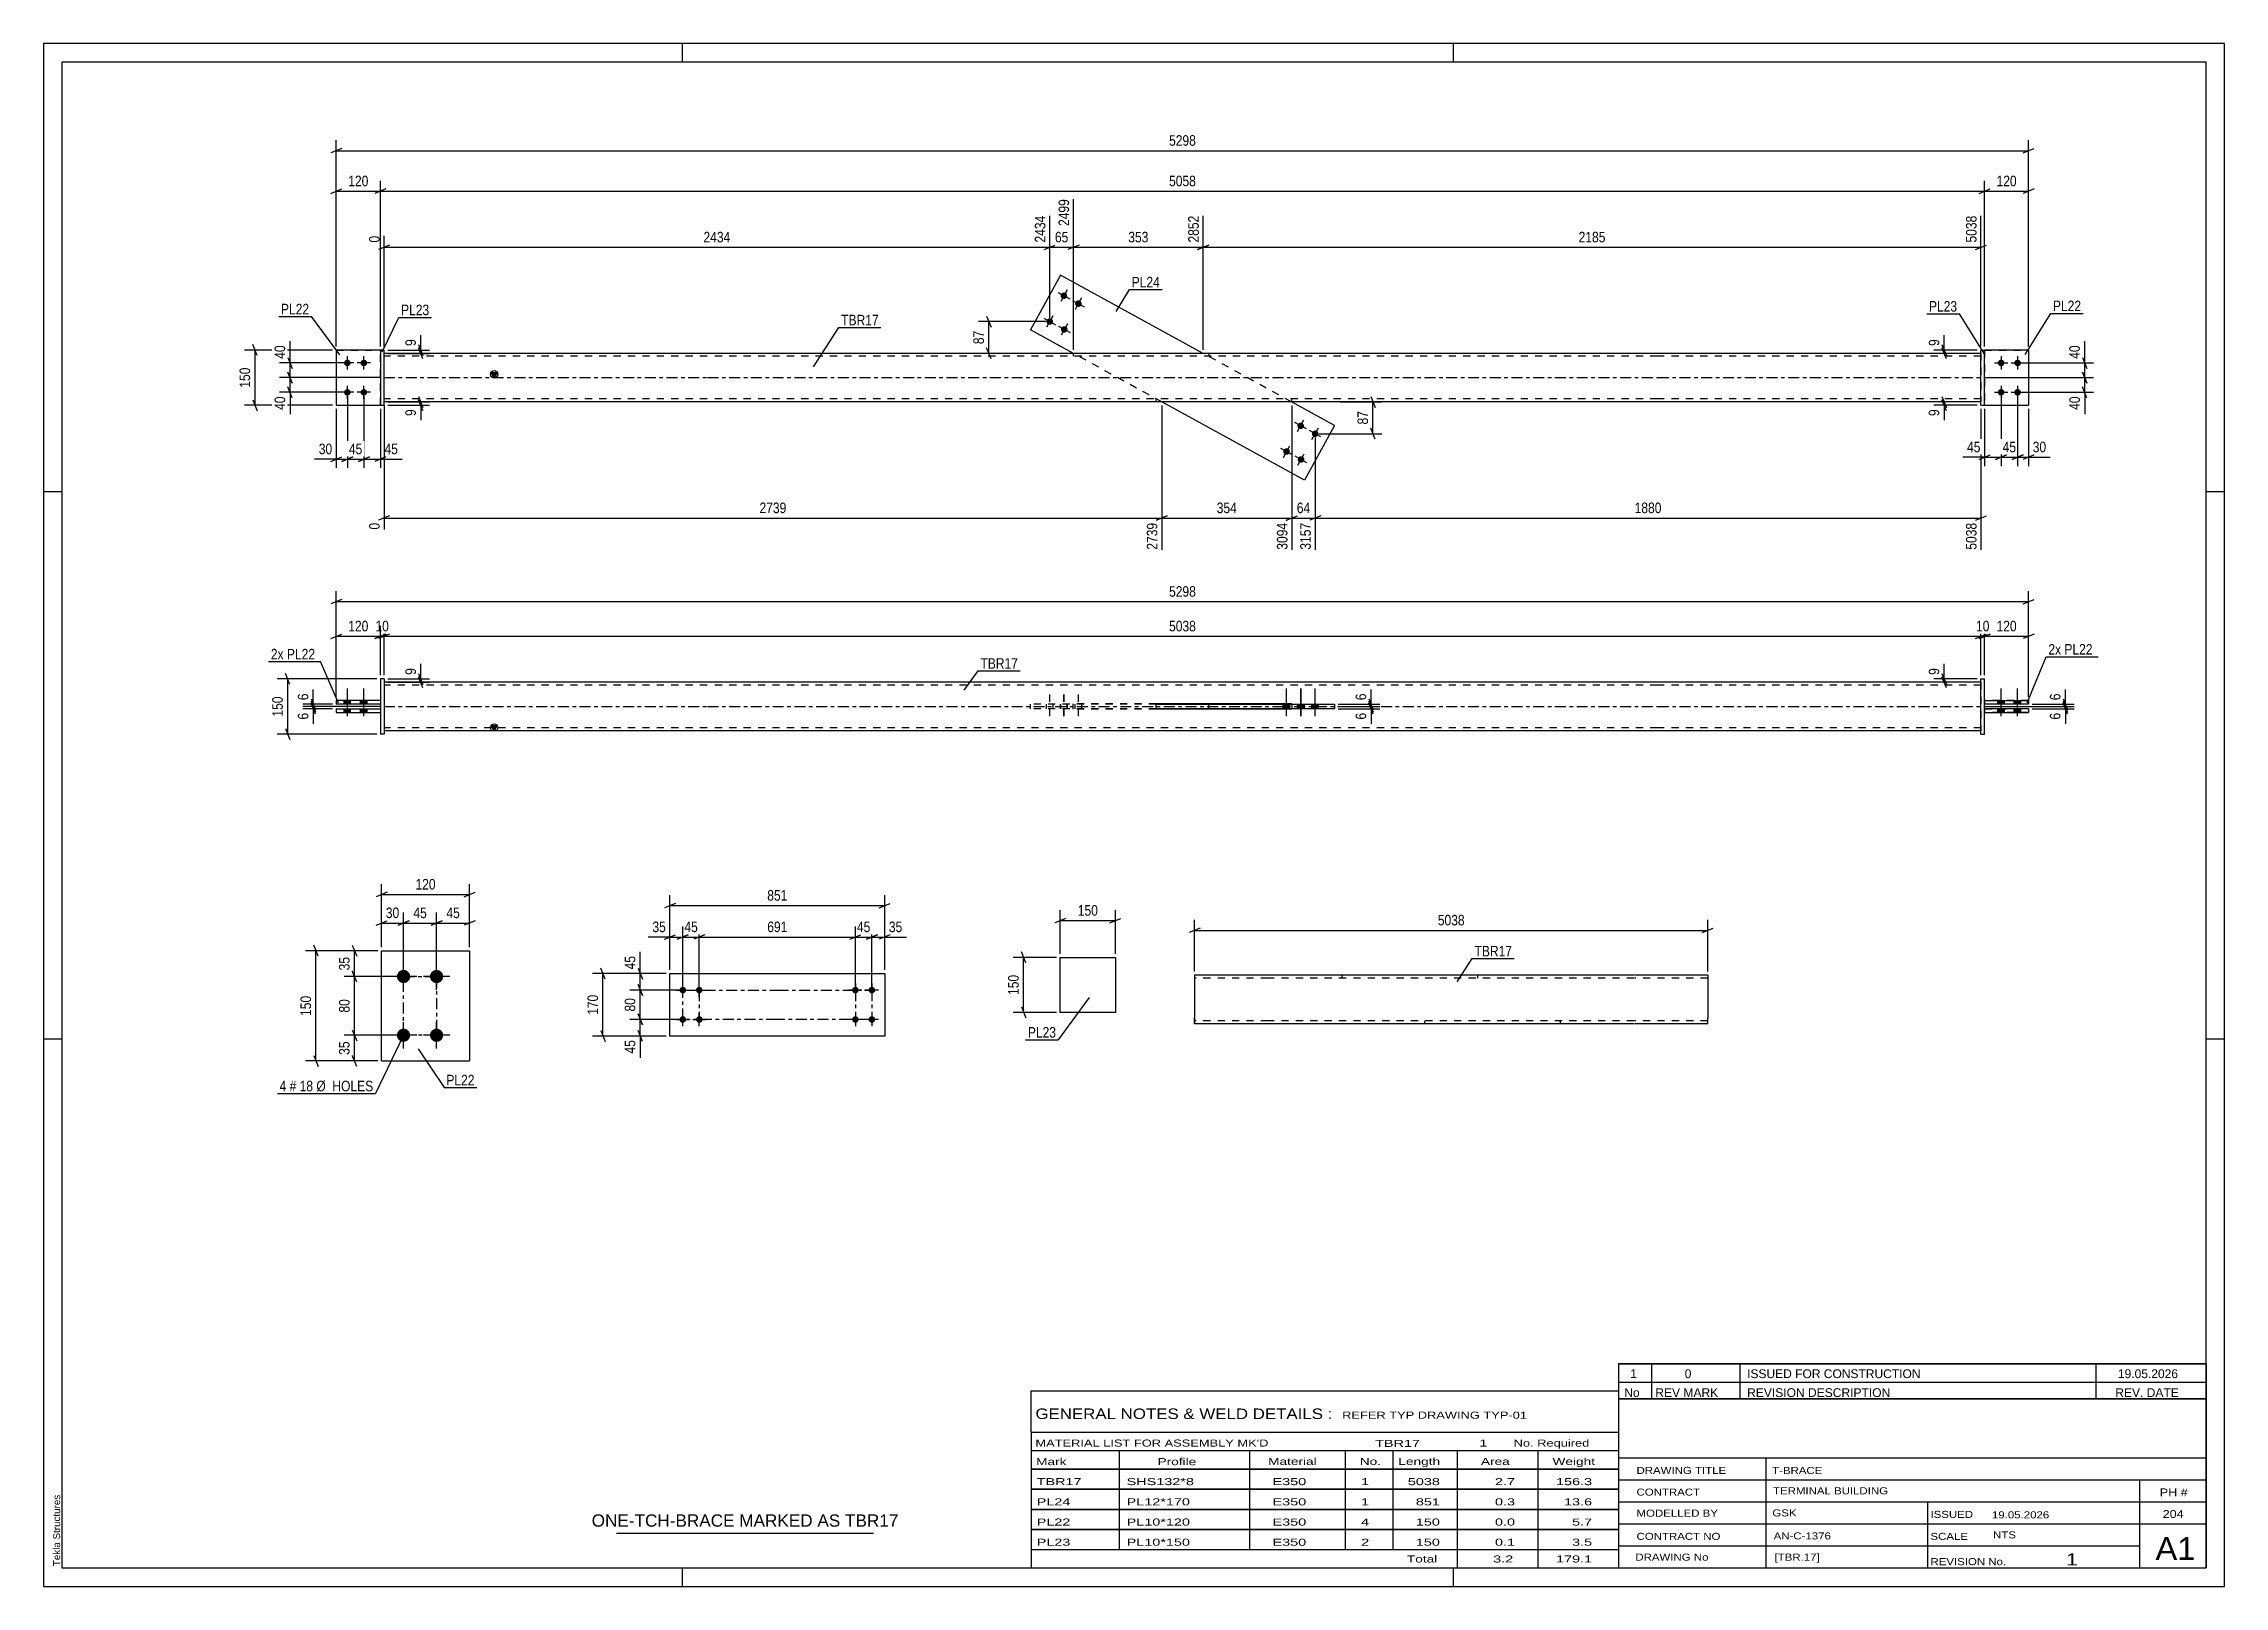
# Model space of a CAD drawing. Header units: millimetres. Extents: x 0 to 594, y 0 to 420.
import ezdxf

# ---------------------------------------------------------------- set-up
doc = ezdxf.new("R2010")
doc.units = ezdxf.units.MM
doc.linetypes.add('DXK_LINE_DOT2', pattern=[3.9198, 1.9599, -1.9599])
doc.linetypes.add('DXK_LINE_DOT3', pattern=[5.9187, 2.979, -0.9799, 0.9799, -0.9799])
doc.styles.add('Arial', font='ARIAL.TTF', dxfattribs={"height": 0.2})
doc.styles.add('Arial Narrow', font='ARIALN.TTF', dxfattribs={"height": 0.2})

# ---------------------------------------------------------------- blocks, each defined once
blk = doc.blocks.new('Unknown-489684507-1163')
at = {"color": 5, "linetype": 'Continuous'}
for p, q in [((594, 420), (0, 420)), ((0, 420), (0, 0)), ((174, 415), (174, 420)), ((384, 415), (384, 420)), ((594, 0), (594, 420)), ((589, 415), (5, 415)), ((5, 415), (5, 5)), ((589, 5), (589, 415)), ((5, 298), (0, 298)), ((594, 298), (589, 298)), ((5, 149), (0, 149)), ((594, 149), (589, 149)), ((0, 0), (594, 0)), ((5, 5), (589, 5)), ((174, 0), (174, 5)), ((384, 0), (384, 5))]:
    blk.add_line(p, q, dxfattribs=at)
at = {"color": 174, "linetype": 'Continuous', "style": 'Arial'}
blk.add_text('Tekla Structures', height=1.9102, rotation=90, dxfattribs=at).set_placement((4.5, 5.5))
blk = doc.blocks.new('Unknown-489684507-5983')
at = {"color": 7, "linetype": 'Continuous'}
for p, q in [((429, 51.05), (429, 5)), ((429, 51.05), (589, 51.05)), ((589, 51), (589, 5)), ((429, 35), (589, 35)), ((469.14, 35), (469.14, 5)), ((429, 29), (589, 29)), ((571, 5.05), (571, 29.05)), ((429, 23), (589, 23)), ((513.14, 23), (513.14, 5)), ((429, 17), (589, 17)), ((429, 11), (571, 11)), ((429, 5), (589, 5))]:
    blk.add_line(p, q, dxfattribs=at)
at = {"color": 7, "style": 'Arial Narrow'}
for s, height, width, p in [('DRAWING TITLE', 1.9089, 1.425378, (433.88, 30.61)), ('T-BRACE', 1.909, 1.425378, (470.81, 30.59)), ('CONTRACT', 1.909, 1.425378, (433.88, 24.71)), ('TERMINAL BUILDING', 1.9089, 1.425378, (471.06, 25.07)), ('MODELLED BY', 1.9089, 1.425378, (433.88, 18.98)), ('GSK', 1.909, 1.425378, (470.88, 19.04)), ('ISSUED', 1.909, 1.425378, (513.94, 18.64)), ('19.05.2026', 1.909, 1.425378, (530.69, 18.52)), ('CONTRACT NO', 1.9089, 1.425378, (433.88, 12.66)), ('AN-C-1376', 1.909, 1.425378, (471.23, 12.78)), ('SCALE', 1.909, 1.425378, (513.94, 12.65)), ('A1', 6.204, 1.25, (575.24, 7.2)), ('DRAWING No', 1.909, 1.425378, (433.56, 7)), ('[TBR.17]', 1.909, 1.425378, (471.46, 6.99)), ('REVISION No.', 1.9089, 1.425378, (513.94, 5.77)), ('1', 3.34, 1.5, (550.91, 5.68))]:
    blk.add_text(s, height=height, dxfattribs=dict(at, width=width)).set_placement(p)
at = {"color": 7, "linetype": 'Continuous', "style": 'Arial Narrow'}
for s, height, width, p in [('PH #', 2.1, 1.42538, (576.4, 24.55)), ('204', 2.1, 1.42538, (577.19, 18.65)), ('NTS', 1.909, 1.425378, (531, 13.05))]:
    blk.add_text(s, height=height, dxfattribs=dict(at, width=width)).set_placement(p)
blk = doc.blocks.new('Unknown-489684507-5984')
at = {"color": 7, "linetype": 'Continuous'}
for p, q in [((429, 60.55), (589, 60.55)), ((589, 60.55), (429, 60.55)), ((429, 60.55), (429, 55.55)), ((438, 60.55), (438, 55.55)), ((462, 60.55), (462, 55.55)), ((559, 60.55), (559, 55.55)), ((589, 60.55), (589, 55.55)), ((429, 55.55), (589, 55.55)), ((429, 55.55), (429, 51.05)), ((429, 55.55), (589, 55.55)), ((438, 55.55), (438, 51.05)), ((462, 55.55), (462, 51.05)), ((559, 55.55), (559, 51.05)), ((589, 55.55), (589, 51.05)), ((589, 51.05), (429, 51.05))]:
    blk.add_line(p, q, dxfattribs=at)
at = {"color": 7, "linetype": 'Continuous', "style": 'Arial Narrow'}
for s, height, width, p in [('No', 2.386, 1.2, (430.54, 51.55)), ('1', 2.39, 1.196471, (432.16, 56.7)), ('REV MARK', 2.386, 1.2, (439, 51.55)), ('0', 2.39, 1.196471, (447, 56.7)), ('REVISION DESCRIPTION', 2.3861, 1.2, (464, 51.55)), ('ISSUED FOR CONSTRUCTION', 2.3861, 1.196471, (464, 56.7)), ('REV. DATE', 2.386, 1.2, (564.28, 51.55)), ('19.05.2026', 2.386, 1.196471, (565, 56.7))]:
    blk.add_text(s, height=height, dxfattribs=dict(at, width=width)).set_placement(p)
blk = doc.blocks.new('Unknown-489684507-5985')
at = {"color": 7, "linetype": 'Continuous'}
for p, q in [((269, 53.25), (429, 53.25)), ((269, 42), (269, 53.25)), ((429, 53.25), (429, 42)), ((269, 42), (429, 42)), ((269, 42), (269, 37)), ((429, 42), (429, 37)), ((269, 37), (429, 37)), ((269, 37), (269, 32)), ((293, 37), (293, 32)), ((328.5, 37), (328.5, 32)), ((354.5, 37), (354.5, 32)), ((367.5, 37), (367.5, 32)), ((385, 37), (385, 32)), ((407, 37), (407, 32)), ((429, 37), (429, 32)), ((269, 32), (429, 32)), ((269, 31.95), (269, 26.55)), ((269, 31.95), (429, 31.95)), ((293, 32), (293, 26.5)), ((328.5, 32), (328.5, 26.5)), ((354.5, 32), (354.5, 26.5)), ((367.5, 32), (367.5, 26.5)), ((385, 32), (385, 26.5)), ((407, 32), (407, 26.5)), ((429, 31.95), (429, 26.55)), ((269, 26.55), (429, 26.55)), ((269, 26.45), (269, 21.05)), ((269, 26.45), (429, 26.45)), ((293, 26.5), (293, 21)), ((328.5, 26.5), (328.5, 21)), ((354.5, 26.5), (354.5, 21)), ((367.5, 26.5), (367.5, 21)), ((385, 26.5), (385, 21)), ((407, 26.5), (407, 21)), ((429, 26.45), (429, 21.05)), ((269, 21.05), (429, 21.05)), ((269, 20.95), (269, 15.55)), ((269, 20.95), (429, 20.95)), ((293, 21), (293, 15.5)), ((328.5, 21), (328.5, 15.5)), ((354.5, 21), (354.5, 15.5)), ((367.5, 21), (367.5, 15.5)), ((385, 21), (385, 15.5)), ((407, 21), (407, 15.5)), ((429, 20.95), (429, 15.55)), ((269, 15.55), (429, 15.55)), ((269, 15.45), (269, 10.05)), ((269, 15.45), (429, 15.45)), ((293, 15.5), (293, 10)), ((328.5, 15.5), (328.5, 10)), ((354.5, 15.5), (354.5, 10)), ((367.5, 15.5), (367.5, 10)), ((385, 15.5), (385, 10)), ((407, 15.5), (407, 10)), ((429, 15.45), (429, 10.05)), ((269, 10.05), (429, 10.05)), ((269, 10), (429, 10)), ((269, 10), (269, 5)), ((385, 10), (385, 5)), ((407, 10), (407, 5)), ((429, 10), (429, 5)), ((269, 5), (429, 5))]:
    blk.add_line(p, q, dxfattribs=at)
at = {"color": 7, "style": 'Arial Narrow'}
for s, height, width, p in [('GENERAL NOTES & WELD DETAILS :', 2.8633, 1.4, (270.15, 45.56)), ('REFER TYP DRAWING TYP-01', 1.9089, 1.6, (353.7, 45.66)), ("MATERIAL LIST FOR ASSEMBLY MK'D", 1.9089, 1.6, (270.15, 38.06)), ('TBR17', 1.909, 1.794707, (362.68, 37.97)), ('1', 1.91, 1.794707, (391.08, 38.06)), ('No. Required', 1.9089, 1.6, (400.41, 38.06)), ('Mark', 1.909, 1.7, (270.34, 33)), ('Profile', 1.909, 1.7, (303.41, 33)), ('Material', 1.909, 1.7, (333.54, 33.06)), ('No.', 1.909, 1.7, (358.5, 33.06)), ('Length', 1.909, 1.7, (369, 33.06)), ('Area', 1.909, 1.7, (391.5, 33.06)), ('Weight', 1.909, 1.7, (411, 33.06))]:
    blk.add_text(s, height=height, dxfattribs=dict(at, width=width)).set_placement(p)
at = {"color": 7, "linetype": 'Continuous', "style": 'Arial Narrow'}
for s, height, width, p in [('TBR17', 1.909, 1.794707, (270.5, 27.56)), ('PL24', 1.909, 1.794707, (270.5, 22.06)), ('SHS132*8', 1.909, 1.794707, (295, 27.56)), ('PL12*170', 1.909, 1.794707, (295, 22.06)), ('E350', 1.909, 1.794707, (334.74, 27.56)), ('E350', 1.909, 1.794707, (334.74, 22.06)), ('1', 1.91, 1.794707, (358.86, 27.56)), ('1', 1.91, 1.794707, (358.86, 22.06)), ('5038', 1.909, 1.794707, (371.58, 27.56)), ('851', 1.909, 1.794707, (373.77, 22.06)), ('0.3', 1.909, 1.794707, (395.32, 22.06)), ('2.7', 1.909, 1.794707, (395.32, 27.56)), ('156.3', 1.909, 1.794707, (411.96, 27.56)), ('13.6', 1.909, 1.794707, (414.14, 22.06)), ('PL22', 1.909, 1.794707, (270.5, 16.56)), ('PL10*120', 1.909, 1.794707, (295, 16.56)), ('E350', 1.909, 1.794707, (334.74, 16.56)), ('4', 1.91, 1.794707, (358.86, 16.56)), ('150', 1.909, 1.794707, (373.77, 16.56)), ('0.0', 1.909, 1.794707, (395.32, 16.56)), ('5.7', 1.909, 1.794707, (416.33, 16.56)), ('PL23', 1.909, 1.794707, (270.5, 11.06)), ('PL10*150', 1.909, 1.794707, (295, 11.06)), ('E350', 1.909, 1.794707, (334.74, 11.06)), ('2', 1.91, 1.794707, (358.86, 11.06)), ('150', 1.909, 1.794707, (373.77, 11.06)), ('0.1', 1.909, 1.794707, (395.32, 11.06)), ('3.5', 1.909, 1.794707, (416.33, 11.06)), ('Total', 1.909, 1.7, (371.33, 6.5)), ('3.2', 1.909, 1.794707, (394.83, 6.5)), ('179.1', 1.909, 1.794707, (411.96, 6.5))]:
    blk.add_text(s, height=height, dxfattribs=dict(at, width=width)).set_placement(p)
blk = doc.blocks.new('Unknown-489684507-5986')
at = {"color": 7, "linetype": 'Continuous'}
blk.add_line((156, 14.5), (226, 14.5), dxfattribs=at)
at = {"color": 7, "style": 'Arial'}
blk.add_text('ONE-TCH-BRACE MARKED AS TBR17', height=3.3428, dxfattribs=at).set_placement((149.28, 16.25))
blk = doc.blocks.new('Part-489684507-1414 - 1386')
at = {"color": 2, "linetype": 'Continuous'}
for p, q in [((333.51, 166.39), (313.51, 166.39)), ((313.51, 166.39), (313.51, 154.79)), ((433.19, 166.39), (333.61, 166.39)), ((453.29, 166.39), (433.29, 166.39)), ((453.29, 166.39), (453.29, 165.92)), ((453.29, 165.92), (453.29, 165.4)), ((453.29, 165.4), (453.29, 154.79)), ((313.51, 153.19), (313.51, 154.79)), ((453.29, 153.19), (453.29, 154.79)), ((333.51, 153.19), (313.51, 153.19)), ((433.19, 153.19), (333.61, 153.19)), ((453.29, 153.19), (433.29, 153.19))]:
    blk.add_line(p, q, dxfattribs=at)
at = {"color": 7, "linetype": 'DXK_LINE_DOT2'}
for p, q in [((353.61, 166.39), (353.61, 165.59)), ((390.6, 166.39), (390.6, 165.59)), ((333.51, 165.59), (313.51, 165.59)), ((433.19, 165.59), (333.61, 165.59)), ((453.29, 165.59), (433.29, 165.59)), ((313.51, 154.79), (313.51, 153.31)), ((333.51, 153.99), (313.51, 153.99)), ((433.19, 153.99), (333.61, 153.99)), ((376.2, 153.19), (376.2, 153.99)), ((413.19, 153.19), (413.19, 153.99)), ((453.29, 153.99), (433.29, 153.99))]:
    blk.add_line(p, q, dxfattribs=at)
blk = doc.blocks.new('Part-489684507-1906 - 1883')
at = {"color": 2, "linetype": 'Continuous'}
for p, q in [((527.68, 232.03), (527.68, 247.03)), ((527.68, 247.03), (528.68, 247.03)), ((528.68, 247.03), (528.68, 247.03)), ((528.68, 232.03), (528.68, 247.03)), ((527.68, 232.03), (527.68, 232.03)), ((527.68, 232.03), (528.68, 232.03))]:
    blk.add_line(p, q, dxfattribs=at)
at = {"color": 7, "linetype": 'DXK_LINE_DOT2'}
for p, q in [((527.68, 247.03), (528.68, 247.03)), ((527.68, 232.03), (527.68, 232.03)), ((527.68, 232.03), (528.68, 232.03))]:
    blk.add_line(p, q, dxfattribs=at)
blk = doc.blocks.new('Part-489684507-1911 - 1883')
at = {"color": 2, "linetype": 'Continuous'}
for p, q in [((79.73, 238.93), (79.73, 237.93)), ((79.73, 238.93), (91.73, 238.93)), ((79.73, 237.93), (91.73, 237.93)), ((91.73, 238.93), (91.73, 237.93))]:
    blk.add_line(p, q, dxfattribs=at)
blk = doc.blocks.new('Part-489684507-1895 - 1883')
at = {"linetype": 'Continuous'}
blk.add_hatch(color=2, dxfattribs=at).paths.add_polyline_path([(122.73, 232.93), (121.93, 234.33), (123.53, 234.33)])
at = {"color": 2, "linetype": 'Continuous'}
for p, q in [((180.73, 246.13), (92.73, 246.13)), ((439.58, 246.13), (180.83, 246.13)), ((527.68, 246.13), (439.68, 246.13)), ((303, 238.83), (303, 240.23)), ((339.99, 240.23), (303, 240.23)), ((339.99, 238.83), (303, 238.83)), ((317.4, 240.23), (317.4, 240.13)), ((317.4, 238.83), (317.4, 238.93)), ((339.99, 240.23), (339.99, 240.13)), ((339.99, 238.83), (339.99, 238.93)), ((180.73, 232.93), (92.73, 232.93)), ((122.73, 232.93), (121.93, 234.33)), ((121.93, 234.33), (123.53, 234.33)), ((123.53, 234.33), (122.73, 232.93)), ((439.58, 232.93), (180.83, 232.93)), ((527.68, 232.93), (439.68, 232.93))]:
    blk.add_line(p, q, dxfattribs=at)
at = {"color": 7, "linetype": 'DXK_LINE_DOT2'}
for p, q in [((92.73, 246.13), (92.73, 232.93)), ((180.73, 245.33), (92.73, 245.33)), ((439.58, 245.33), (180.83, 245.33)), ((527.68, 245.33), (439.68, 245.33)), ((527.68, 246.13), (527.68, 232.93)), ((280.42, 238.83), (280.42, 240.23)), ((303, 240.23), (280.42, 240.23)), ((303, 238.83), (280.42, 238.83)), ((317.4, 240.23), (317.4, 240.23)), ((317.4, 238.93), (317.4, 240.13)), ((339.99, 240.13), (339.99, 238.93)), ((180.73, 233.73), (92.73, 233.73)), ((439.58, 233.73), (180.83, 233.73)), ((527.68, 233.73), (439.68, 233.73))]:
    blk.add_line(p, q, dxfattribs=at)
at = {"color": 7, "linetype": 'DXK_LINE_DOT3'}
for p, q in [((92.73, 239.53), (180.73, 239.53)), ((180.83, 239.53), (439.58, 239.53)), ((439.68, 239.53), (527.68, 239.53))]:
    blk.add_line(p, q, dxfattribs=at)
at = {"color": 2, "linetype": 'Continuous'}
blk.add_circle((122.73, 233.83), 1, dxfattribs=at)
blk = doc.blocks.new('Part-489684507-1900 - 1883')
at = {"color": 2, "linetype": 'Continuous'}
for p, q in [((540.68, 238.93), (528.68, 238.93)), ((528.68, 238.93), (528.68, 238.93)), ((528.68, 238.93), (528.68, 237.93)), ((528.68, 237.93), (540.68, 237.93)), ((540.68, 238.93), (540.68, 238.93)), ((540.68, 238.93), (540.68, 237.93))]:
    blk.add_line(p, q, dxfattribs=at)
at = {"color": 7, "linetype": 'DXK_LINE_DOT2'}
for p, q in [((528.68, 238.93), (540.68, 238.93)), ((540.68, 237.93), (528.68, 237.93)), ((528.68, 237.93), (528.68, 237.93)), ((540.68, 237.93), (540.68, 237.93))]:
    blk.add_line(p, q, dxfattribs=at)
blk = doc.blocks.new('Part-489684507-1905 - 1883')
at = {"color": 2, "linetype": 'Continuous'}
for p, q in [((528.68, 241.13), (528.68, 241.13)), ((528.68, 241.13), (540.68, 241.13)), ((528.68, 241.13), (528.68, 240.13)), ((540.68, 240.13), (528.68, 240.13)), ((540.68, 241.13), (540.68, 241.13)), ((540.68, 241.13), (540.68, 240.13))]:
    blk.add_line(p, q, dxfattribs=at)
at = {"color": 7, "linetype": 'DXK_LINE_DOT2'}
for p, q in [((540.68, 241.13), (528.68, 241.13)), ((540.68, 240.13), (528.68, 240.13))]:
    blk.add_line(p, q, dxfattribs=at)
blk = doc.blocks.new('Part-489684507-1916 - 1883')
at = {"color": 2, "linetype": 'Continuous'}
for p, q in [((79.73, 241.13), (79.73, 240.13)), ((91.73, 241.13), (79.73, 241.13)), ((91.73, 240.13), (79.73, 240.13)), ((91.73, 241.13), (91.73, 240.13))]:
    blk.add_line(p, q, dxfattribs=at)
blk = doc.blocks.new('Part-489684507-1919 - 1883')
at = {"color": 2, "linetype": 'Continuous'}
for p, q in [((92.73, 247.03), (91.73, 247.03)), ((91.73, 247.03), (91.73, 232.03)), ((92.73, 247.03), (92.73, 232.03)), ((92.73, 232.03), (91.73, 232.03))]:
    blk.add_line(p, q, dxfattribs=at)
blk = doc.blocks.new('Part-489684507-1922 - 1883')
at = {"color": 7, "linetype": 'DXK_LINE_DOT2'}
for p, q in [((268.83, 238.93), (268.83, 240.13)), ((303, 240.13), (268.83, 240.13)), ((303, 238.93), (268.83, 238.93)), ((277.01, 238.93), (277.01, 240.13))]:
    blk.add_line(p, q, dxfattribs=at)
at = {"color": 2, "linetype": 'Continuous'}
for p, q in [((303, 240.13), (351.58, 240.13)), ((343.4, 238.93), (303, 238.93)), ((343.4, 238.93), (343.4, 240.13)), ((351.58, 238.93), (343.4, 238.93)), ((351.58, 240.13), (351.58, 238.93))]:
    blk.add_line(p, q, dxfattribs=at)
blk = doc.blocks.new('Bolt-489684507-1923 - 1883')
at = {"linetype": 'Continuous'}
for points in [[(534.08, 241.13), (532.28, 241.13), (532.28, 240.13), (534.08, 240.13)], [(534.08, 241.13), (532.28, 241.13), (532.28, 240.13), (534.08, 240.13)], [(534.08, 238.93), (532.28, 238.93), (532.28, 237.93), (534.08, 237.93)], [(534.08, 238.93), (532.28, 238.93), (532.28, 237.93), (534.08, 237.93)], [(538.58, 241.13), (536.78, 241.13), (536.78, 240.13), (538.58, 240.13)], [(538.58, 241.13), (536.78, 241.13), (536.78, 240.13), (538.58, 240.13)], [(538.58, 238.93), (536.78, 238.93), (536.78, 237.93), (538.58, 237.93)], [(538.58, 238.93), (536.78, 238.93), (536.78, 237.93), (538.58, 237.93)]]:
    blk.add_hatch(color=1, dxfattribs=at).paths.add_polyline_path(points)
at = {"color": 1, "linetype": 'Continuous'}
for p, q in [((533.18, 236.93), (533.18, 244.43)), ((533.18, 236.93), (533.18, 244.43)), ((537.68, 236.93), (537.68, 244.43)), ((537.68, 236.93), (537.68, 244.43)), ((532.28, 240.13), (532.28, 241.13)), ((532.28, 240.13), (532.28, 241.13)), ((532.28, 237.93), (532.28, 238.93)), ((532.28, 237.93), (532.28, 238.93)), ((534.08, 240.13), (534.08, 241.13)), ((534.08, 240.13), (534.08, 241.13)), ((534.08, 237.93), (534.08, 238.93)), ((534.08, 237.93), (534.08, 238.93)), ((536.78, 240.13), (536.78, 241.13)), ((536.78, 240.13), (536.78, 241.13)), ((536.78, 237.93), (536.78, 238.93)), ((536.78, 237.93), (536.78, 238.93)), ((538.58, 240.13), (538.58, 241.13)), ((538.58, 240.13), (538.58, 241.13)), ((538.58, 237.93), (538.58, 238.93)), ((538.58, 237.93), (538.58, 238.93))]:
    blk.add_line(p, q, dxfattribs=at)
blk = doc.blocks.new('Bolt-489684507-1924 - 1883')
at = {"linetype": 'Continuous'}
for points in [[(81.83, 240.13), (83.63, 240.13), (83.63, 241.13), (81.83, 241.13)], [(81.83, 240.13), (83.63, 240.13), (83.63, 241.13), (81.83, 241.13)], [(81.83, 237.93), (83.63, 237.93), (83.63, 238.93), (81.83, 238.93)], [(81.83, 237.93), (83.63, 237.93), (83.63, 238.93), (81.83, 238.93)], [(86.33, 240.13), (88.13, 240.13), (88.13, 241.13), (86.33, 241.13)], [(86.33, 240.13), (88.13, 240.13), (88.13, 241.13), (86.33, 241.13)], [(86.33, 237.93), (88.13, 237.93), (88.13, 238.93), (86.33, 238.93)], [(86.33, 237.93), (88.13, 237.93), (88.13, 238.93), (86.33, 238.93)]]:
    blk.add_hatch(color=1, dxfattribs=at).paths.add_polyline_path(points)
at = {"color": 1, "linetype": 'Continuous'}
for p, q in [((82.73, 236.93), (82.73, 244.43)), ((82.73, 236.93), (82.73, 244.43)), ((87.23, 236.93), (87.23, 244.43)), ((87.23, 236.93), (87.23, 244.43)), ((81.83, 240.13), (81.83, 241.13)), ((81.83, 240.13), (81.83, 241.13)), ((81.83, 237.93), (81.83, 238.93)), ((81.83, 237.93), (81.83, 238.93)), ((83.63, 240.13), (83.63, 241.13)), ((83.63, 240.13), (83.63, 241.13)), ((83.63, 237.93), (83.63, 238.93)), ((83.63, 237.93), (83.63, 238.93)), ((86.33, 240.13), (86.33, 241.13)), ((86.33, 240.13), (86.33, 241.13)), ((86.33, 237.93), (86.33, 238.93)), ((86.33, 237.93), (86.33, 238.93)), ((88.13, 240.13), (88.13, 241.13)), ((88.13, 240.13), (88.13, 241.13)), ((88.13, 237.93), (88.13, 238.93)), ((88.13, 237.93), (88.13, 238.93))]:
    blk.add_line(p, q, dxfattribs=at)
blk = doc.blocks.new('Bolt-489684507-1925 - 1883')
at = {"color": 1, "linetype": 'DXK_LINE_DOT2'}
for p, q in [((274.06, 236.93), (274.06, 244.43)), ((277.91, 236.93), (277.91, 244.43)), ((278, 236.93), (278, 244.43)), ((281.85, 236.93), (281.85, 244.43)), ((273.16, 238.93), (273.16, 240.13)), ((274.96, 238.93), (274.96, 240.13)), ((277.01, 238.93), (277.01, 240.13)), ((277.1, 238.93), (277.1, 240.13)), ((278.81, 238.93), (278.81, 240.13)), ((278.9, 238.93), (278.9, 240.13)), ((280.95, 238.93), (280.95, 240.13)), ((282.75, 238.93), (282.75, 240.13))]:
    blk.add_line(p, q, dxfattribs=at)
blk = doc.blocks.new('Bolt-489684507-1926 - 1883')
at = {"linetype": 'Continuous'}
for points in [[(337.65, 238.93), (339.45, 238.93), (339.45, 240.13), (337.65, 240.13)], [(341.5, 238.93), (343.3, 238.93), (343.3, 240.13), (341.5, 240.13)], [(341.6, 238.93), (343.4, 238.93), (343.4, 240.13), (341.6, 240.13)], [(345.45, 238.93), (347.25, 238.93), (347.25, 240.13), (345.45, 240.13)]]:
    blk.add_hatch(color=1, dxfattribs=at).paths.add_polyline_path(points)
at = {"color": 1, "linetype": 'Continuous'}
for p, q in [((338.55, 236.93), (338.55, 244.43)), ((342.4, 236.93), (342.4, 244.43)), ((342.5, 236.93), (342.5, 244.43)), ((346.35, 236.93), (346.35, 244.43)), ((337.65, 238.93), (337.65, 240.13)), ((339.45, 238.93), (339.45, 240.13)), ((341.5, 238.93), (341.5, 240.13)), ((341.6, 238.93), (341.6, 240.13)), ((343.3, 238.93), (343.3, 240.13)), ((343.4, 238.93), (343.4, 240.13)), ((345.45, 238.93), (345.45, 240.13)), ((347.25, 238.93), (347.25, 240.13))]:
    blk.add_line(p, q, dxfattribs=at)
blk = doc.blocks.new('Part-489684507-3308 - 3307')
at = {"color": 2, "linetype": 'Continuous'}
for p, q in [((170.6, 166.83), (199.8, 166.83)), ((170.6, 149.83), (170.6, 166.83)), ((199.9, 166.83), (229.1, 166.83)), ((229.1, 166.83), (229.1, 149.83)), ((199.8, 149.83), (170.6, 149.83)), ((229.1, 149.83), (199.9, 149.83))]:
    blk.add_line(p, q, dxfattribs=at)
blk = doc.blocks.new('Bolt-489684507-3309 - 3307')
at = {"linetype": 'Continuous'}
for points in [[(221.1, 161.43, -1), (221.1, 163.23, -1)], [(225.6, 161.43, -1), (225.6, 163.23, -1)], [(221.1, 153.43, -1), (221.1, 155.23, -1)], [(225.6, 153.43, -1), (225.6, 155.23, -1)]]:
    blk.add_hatch(color=1, dxfattribs=at).paths.add_polyline_path(points)
at = {"color": 1, "linetype": 'Continuous'}
for p, q in [((222.9, 162.33), (219.3, 162.33)), ((221.1, 164.13), (221.1, 160.53)), ((227.4, 162.33), (223.8, 162.33)), ((225.6, 164.13), (225.6, 160.53)), ((221.1, 156.13), (221.1, 152.53)), ((225.6, 156.13), (225.6, 152.53)), ((222.9, 154.33), (219.3, 154.33)), ((227.4, 154.33), (223.8, 154.33))]:
    blk.add_line(p, q, dxfattribs=at)
blk = doc.blocks.new('Bolt-489684507-3310 - 3307')
at = {"linetype": 'Continuous'}
for points in [[(174.1, 163.23, -1), (174.1, 161.43, -1)], [(178.6, 163.23, -1), (178.6, 161.43, -1)], [(174.1, 155.23, -1), (174.1, 153.43, -1)], [(178.6, 155.23, -1), (178.6, 153.43, -1)]]:
    blk.add_hatch(color=1, dxfattribs=at).paths.add_polyline_path(points)
at = {"color": 1, "linetype": 'Continuous'}
for p, q in [((172.3, 162.33), (175.9, 162.33)), ((174.1, 160.53), (174.1, 164.13)), ((176.8, 162.33), (180.4, 162.33)), ((178.6, 160.53), (178.6, 164.13)), ((174.1, 152.53), (174.1, 156.13)), ((178.6, 152.53), (178.6, 156.13)), ((172.3, 154.33), (175.9, 154.33)), ((176.8, 154.33), (180.4, 154.33))]:
    blk.add_line(p, q, dxfattribs=at)
blk = doc.blocks.new('Bolt-489684507-2124 - 2113')
at = {"linetype": 'Continuous'}
for points in [[(533.18, 333.97), (533.37, 333.95), (533.55, 333.89), (533.71, 333.8), (533.85, 333.67), (533.96, 333.52), (534.04, 333.35), (534.07, 333.17), (534.07, 332.98), (534.04, 332.79), (533.96, 332.62), (533.85, 332.47), (533.71, 332.34), (533.55, 332.25), (533.37, 332.19), (533.18, 332.17), (532.99, 332.19), (532.81, 332.25), (532.65, 332.34), (532.51, 332.47), (532.4, 332.62), (532.32, 332.79), (532.28, 332.98), (532.28, 333.17), (532.32, 333.35), (532.4, 333.52), (532.51, 333.67), (532.65, 333.8), (532.81, 333.89), (532.99, 333.95)], [(537.68, 333.97), (537.87, 333.95), (538.05, 333.89), (538.21, 333.8), (538.35, 333.67), (538.46, 333.52), (538.54, 333.35), (538.57, 333.17), (538.57, 332.98), (538.54, 332.79), (538.46, 332.62), (538.35, 332.47), (538.21, 332.34), (538.05, 332.25), (537.87, 332.19), (537.68, 332.17), (537.49, 332.19), (537.31, 332.25), (537.15, 332.34), (537.01, 332.47), (536.9, 332.62), (536.82, 332.79), (536.78, 332.98), (536.78, 333.17), (536.82, 333.35), (536.9, 333.52), (537.01, 333.67), (537.15, 333.8), (537.31, 333.89), (537.49, 333.95)], [(533.18, 325.97), (533.37, 325.95), (533.55, 325.89), (533.71, 325.8), (533.85, 325.67), (533.96, 325.52), (534.04, 325.35), (534.07, 325.17), (534.07, 324.98), (534.04, 324.79), (533.96, 324.62), (533.85, 324.47), (533.71, 324.34), (533.55, 324.25), (533.37, 324.19), (533.18, 324.17), (532.99, 324.19), (532.81, 324.25), (532.65, 324.34), (532.51, 324.47), (532.4, 324.62), (532.32, 324.79), (532.28, 324.98), (532.28, 325.17), (532.32, 325.35), (532.4, 325.52), (532.51, 325.67), (532.65, 325.8), (532.81, 325.89), (532.99, 325.95)], [(537.68, 325.97), (537.87, 325.95), (538.05, 325.89), (538.21, 325.8), (538.35, 325.67), (538.46, 325.52), (538.54, 325.35), (538.57, 325.17), (538.57, 324.98), (538.54, 324.79), (538.46, 324.62), (538.35, 324.47), (538.21, 324.34), (538.05, 324.25), (537.87, 324.19), (537.68, 324.17), (537.49, 324.19), (537.31, 324.25), (537.15, 324.34), (537.01, 324.47), (536.9, 324.62), (536.82, 324.79), (536.78, 324.98), (536.78, 325.17), (536.82, 325.35), (536.9, 325.52), (537.01, 325.67), (537.15, 325.8), (537.31, 325.89), (537.49, 325.95)]]:
    blk.add_hatch(color=1, dxfattribs=at).paths.add_polyline_path(points)
at = {"color": 1, "linetype": 'Continuous'}
for p, q in [((531.38, 333.07), (534.98, 333.07)), ((533.18, 334.87), (533.18, 331.27)), ((535.88, 333.07), (539.48, 333.07)), ((537.68, 334.87), (537.68, 331.27)), ((533.18, 326.87), (533.18, 323.27)), ((537.68, 326.87), (537.68, 323.27)), ((531.38, 325.07), (534.98, 325.07)), ((535.88, 325.07), (539.48, 325.07))]:
    blk.add_line(p, q, dxfattribs=at)
blk = doc.blocks.new('Bolt-489684507-2123 - 2113')
at = {"linetype": 'Continuous'}
for points in [[(82.73, 332.17, -1), (82.73, 333.97, -1)], [(87.23, 332.17, -1), (87.23, 333.97, -1)], [(82.73, 324.17, -1), (82.73, 325.97, -1)], [(87.23, 324.17, -1), (87.23, 325.97, -1)]]:
    blk.add_hatch(color=1, dxfattribs=at).paths.add_polyline_path(points)
at = {"color": 1, "linetype": 'Continuous'}
for p, q in [((84.53, 333.07), (80.93, 333.07)), ((82.73, 331.27), (82.73, 334.87)), ((89.03, 333.07), (85.43, 333.07)), ((87.23, 331.27), (87.23, 334.87)), ((82.73, 323.27), (82.73, 326.87)), ((87.23, 323.27), (87.23, 326.87)), ((84.53, 325.07), (80.93, 325.07)), ((89.03, 325.07), (85.43, 325.07))]:
    blk.add_line(p, q, dxfattribs=at)
blk = doc.blocks.new('Part-489684507-2129 - 2113')
at = {"color": 2, "linetype": 'Continuous'}
for p, q in [((277.01, 356.99), (268.83, 342.09)), ((315.84, 335.67), (277.01, 356.99)), ((280.52, 335.67), (268.83, 342.09)), ((343.4, 301.15), (304.56, 322.47)), ((351.58, 316.06), (339.89, 322.47)), ((351.58, 316.06), (343.4, 301.15))]:
    blk.add_line(p, q, dxfattribs=at)
at = {"color": 7, "linetype": 'DXK_LINE_DOT2'}
for p, q in [((304.56, 322.47), (280.52, 335.67)), ((339.89, 322.47), (315.84, 335.67))]:
    blk.add_line(p, q, dxfattribs=at)
blk = doc.blocks.new('Bolt-489684507-2121 - 2113')
at = {"linetype": 'Continuous'}
for points in [[(341.97, 315.17, -1), (342.83, 316.75, -1)], [(338.12, 308.16, -1), (338.99, 309.74, -1)], [(345.91, 313.01, -1), (346.78, 314.58, -1)], [(342.06, 305.99, -1), (342.93, 307.57, -1)]]:
    blk.add_hatch(color=1, dxfattribs=at).paths.add_polyline_path(points)
at = {"color": 1, "linetype": 'Continuous'}
for p, q in [((343.98, 315.09), (340.82, 316.83)), ((341.54, 314.38), (343.27, 317.54)), ((345.48, 312.22), (347.21, 315.37)), ((340.13, 308.08), (336.97, 309.81)), ((337.69, 307.37), (339.42, 310.53)), ((347.92, 312.93), (344.77, 314.66)), ((344.07, 305.92), (340.92, 307.65)), ((341.63, 305.2), (343.36, 308.36))]:
    blk.add_line(p, q, dxfattribs=at)
blk = doc.blocks.new('Bolt-489684507-2122 - 2113')
at = {"linetype": 'Continuous'}
for points in [[(278.34, 352.15, -1), (277.48, 350.57, -1)], [(274.49, 345.14, -1), (273.63, 343.56, -1)], [(282.29, 349.99, -1), (281.42, 348.41, -1)], [(278.44, 342.97, -1), (277.57, 341.4, -1)]]:
    blk.add_hatch(color=1, dxfattribs=at).paths.add_polyline_path(points)
at = {"color": 1, "linetype": 'Continuous'}
for p, q in [((276.33, 352.23), (279.49, 350.5)), ((278.78, 352.94), (277.04, 349.78)), ((282.72, 350.77), (280.99, 347.62)), ((272.48, 345.22), (275.64, 343.48)), ((274.93, 345.93), (273.19, 342.77)), ((280.28, 350.06), (283.43, 348.33)), ((276.43, 343.05), (279.58, 341.32)), ((278.87, 343.76), (277.14, 340.61))]:
    blk.add_line(p, q, dxfattribs=at)
blk = doc.blocks.new('Part-489684507-2134 - 2113')
at = {"color": 2, "linetype": 'Continuous'}
for p, q in [((92.73, 336.57), (91.73, 336.57)), ((91.73, 336.57), (91.73, 321.57)), ((92.73, 321.57), (92.73, 336.57)), ((91.73, 321.57), (92.73, 321.57))]:
    blk.add_line(p, q, dxfattribs=at)
blk = doc.blocks.new('Part-489684507-2139 - 2113')
at = {"color": 2, "linetype": 'Continuous'}
for p, q in [((79.73, 336.57), (79.73, 321.57)), ((91.73, 336.57), (79.73, 336.57)), ((79.73, 321.57), (91.73, 321.57))]:
    blk.add_line(p, q, dxfattribs=at)
at = {"color": 7, "linetype": 'DXK_LINE_DOT2'}
blk.add_line((91.73, 321.57), (91.73, 336.57), dxfattribs=at)
blk = doc.blocks.new('Part-489684507-2140 - 2113')
at = {"color": 7, "linetype": 'DXK_LINE_DOT2'}
for p, q in [((79.73, 336.57), (79.73, 321.57)), ((79.73, 336.57), (91.73, 336.57)), ((91.73, 336.57), (91.73, 321.57)), ((79.73, 321.57), (91.73, 321.57))]:
    blk.add_line(p, q, dxfattribs=at)
blk = doc.blocks.new('Part-489684507-2145 - 2113')
at = {"color": 2, "linetype": 'Continuous'}
for p, q in [((527.68, 336.57), (528.68, 336.57)), ((527.68, 321.57), (527.68, 336.57)), ((528.68, 321.57), (528.68, 336.57)), ((527.68, 321.57), (527.68, 321.57)), ((527.68, 321.57), (528.68, 321.57))]:
    blk.add_line(p, q, dxfattribs=at)
at = {"color": 7, "linetype": 'DXK_LINE_DOT2'}
for p, q in [((527.68, 336.57), (528.68, 336.57)), ((527.68, 321.57), (528.68, 321.57))]:
    blk.add_line(p, q, dxfattribs=at)
blk = doc.blocks.new('Part-489684507-2150 - 2113')
at = {"color": 2, "linetype": 'Continuous'}
for p, q in [((540.68, 336.57), (528.68, 336.57)), ((540.68, 336.57), (540.68, 336.57)), ((540.68, 336.57), (540.68, 321.57)), ((528.68, 321.57), (540.68, 321.57))]:
    blk.add_line(p, q, dxfattribs=at)
at = {"color": 7, "linetype": 'DXK_LINE_DOT2'}
for p, q in [((528.68, 336.57), (540.68, 336.57)), ((528.68, 336.57), (528.68, 336.57)), ((528.68, 336.57), (528.68, 321.57)), ((528.68, 321.57), (540.68, 321.57))]:
    blk.add_line(p, q, dxfattribs=at)
blk = doc.blocks.new('Part-489684507-2151 - 2113')
at = {"color": 7, "linetype": 'DXK_LINE_DOT2'}
for p, q in [((528.68, 336.57), (540.68, 336.57)), ((540.68, 336.57), (528.68, 336.57)), ((528.68, 336.57), (528.68, 336.57)), ((528.68, 336.57), (528.68, 321.57)), ((540.68, 336.57), (540.68, 336.57)), ((540.68, 336.57), (540.68, 321.57)), ((528.68, 321.57), (540.68, 321.57)), ((528.68, 321.57), (540.68, 321.57))]:
    blk.add_line(p, q, dxfattribs=at)
blk = doc.blocks.new('Part-489684507-2156 - 2113')
at = {"linetype": 'Continuous'}
blk.add_hatch(color=2, dxfattribs=at).paths.add_polyline_path([(122.73, 329.07), (121.93, 330.47), (123.53, 330.47)])
at = {"color": 2, "linetype": 'Continuous'}
for p, q in [((180.73, 335.67), (92.73, 335.67)), ((439.58, 335.67), (180.83, 335.67)), ((527.68, 335.67), (439.68, 335.67)), ((122.73, 329.07), (121.93, 330.47)), ((121.93, 330.47), (123.53, 330.47)), ((123.53, 330.47), (122.73, 329.07)), ((180.73, 322.47), (92.73, 322.47)), ((439.58, 322.47), (180.83, 322.47)), ((527.68, 322.47), (439.68, 322.47))]:
    blk.add_line(p, q, dxfattribs=at)
at = {"color": 7, "linetype": 'DXK_LINE_DOT2'}
for p, q in [((92.73, 322.47), (92.73, 335.67)), ((180.73, 334.87), (92.73, 334.87)), ((439.58, 334.87), (180.83, 334.87)), ((280.42, 335.67), (280.42, 334.87)), ((317.4, 335.67), (317.4, 334.87)), ((527.68, 334.87), (439.68, 334.87)), ((527.68, 335.67), (527.68, 322.47)), ((180.73, 323.27), (92.73, 323.27)), ((439.58, 323.27), (180.83, 323.27)), ((303, 322.47), (303, 323.27)), ((339.99, 322.47), (339.99, 323.27)), ((527.68, 323.27), (439.68, 323.27))]:
    blk.add_line(p, q, dxfattribs=at)
at = {"color": 7, "linetype": 'DXK_LINE_DOT3'}
for p, q in [((92.73, 329.07), (180.73, 329.07)), ((180.83, 329.07), (439.58, 329.07)), ((439.68, 329.07), (527.68, 329.07))]:
    blk.add_line(p, q, dxfattribs=at)
at = {"color": 2, "linetype": 'Continuous'}
blk.add_circle((122.73, 329.97), 1, dxfattribs=at)
blk = doc.blocks.new('Bolt-489684507-1755 - 1749')
at = {"linetype": 'Continuous'}
for points in [[(98.04, 167.83), (98.41, 167.79), (98.77, 167.67), (99.09, 167.49), (99.37, 167.23), (99.59, 166.93), (99.75, 166.59), (99.83, 166.22), (99.83, 165.84), (99.75, 165.47), (99.59, 165.13), (99.37, 164.83), (99.09, 164.57), (98.77, 164.39), (98.41, 164.27), (98.04, 164.23), (97.66, 164.27), (97.3, 164.39), (96.98, 164.57), (96.7, 164.83), (96.48, 165.13), (96.32, 165.47), (96.25, 165.84), (96.25, 166.22), (96.32, 166.59), (96.48, 166.93), (96.7, 167.23), (96.98, 167.49), (97.3, 167.67), (97.66, 167.79)], [(107.04, 167.83), (107.41, 167.79), (107.77, 167.67), (108.09, 167.49), (108.37, 167.23), (108.59, 166.93), (108.75, 166.59), (108.83, 166.22), (108.83, 165.84), (108.75, 165.47), (108.59, 165.13), (108.37, 164.83), (108.09, 164.57), (107.77, 164.39), (107.41, 164.27), (107.04, 164.23), (106.66, 164.27), (106.3, 164.39), (105.98, 164.57), (105.7, 164.83), (105.48, 165.13), (105.32, 165.47), (105.25, 165.84), (105.25, 166.22), (105.32, 166.59), (105.48, 166.93), (105.7, 167.23), (105.98, 167.49), (106.3, 167.67), (106.66, 167.79)], [(98.04, 151.83), (98.41, 151.79), (98.77, 151.67), (99.09, 151.49), (99.37, 151.23), (99.59, 150.93), (99.75, 150.59), (99.83, 150.22), (99.83, 149.84), (99.75, 149.47), (99.59, 149.13), (99.37, 148.83), (99.09, 148.57), (98.77, 148.39), (98.41, 148.27), (98.04, 148.23), (97.66, 148.27), (97.3, 148.39), (96.98, 148.57), (96.7, 148.83), (96.48, 149.13), (96.32, 149.47), (96.25, 149.84), (96.25, 150.22), (96.32, 150.59), (96.48, 150.93), (96.7, 151.23), (96.98, 151.49), (97.3, 151.67), (97.66, 151.79)], [(107.04, 151.83), (107.41, 151.79), (107.77, 151.67), (108.09, 151.49), (108.37, 151.23), (108.59, 150.93), (108.75, 150.59), (108.83, 150.22), (108.83, 149.84), (108.75, 149.47), (108.59, 149.13), (108.37, 148.83), (108.09, 148.57), (107.77, 148.39), (107.41, 148.27), (107.04, 148.23), (106.66, 148.27), (106.3, 148.39), (105.98, 148.57), (105.7, 148.83), (105.48, 149.13), (105.32, 149.47), (105.25, 149.84), (105.25, 150.22), (105.32, 150.59), (105.48, 150.93), (105.7, 151.23), (105.98, 151.49), (106.3, 151.67), (106.66, 151.79)]]:
    blk.add_hatch(color=1, dxfattribs=at).paths.add_polyline_path(points)
at = {"color": 1, "linetype": 'Continuous'}
for p, q in [((98.04, 162.43), (98.04, 169.63)), ((107.04, 162.43), (107.04, 169.63)), ((101.64, 166.03), (94.44, 166.03)), ((110.64, 166.03), (103.44, 166.03)), ((101.64, 150.03), (94.44, 150.03)), ((98.04, 146.43), (98.04, 153.63)), ((110.64, 150.03), (103.44, 150.03)), ((107.04, 146.43), (107.04, 153.63))]:
    blk.add_line(p, q, dxfattribs=at)
blk = doc.blocks.new('Part-489684507-1770 - 1749')
at = {"color": 2, "linetype": 'Continuous'}
for p, q in [((92.04, 143.03), (92.04, 173.03)), ((92.04, 173.03), (116.04, 173.03)), ((116.04, 173.03), (116.04, 143.03)), ((92.04, 143.03), (92.04, 143.03)), ((92.04, 143.03), (116.04, 143.03)), ((116.04, 143.03), (116.04, 143.03))]:
    blk.add_line(p, q, dxfattribs=at)
at = {"color": 7, "linetype": 'DXK_LINE_DOT2'}
for p, q in [((92.04, 173.03), (116.04, 173.03)), ((92.04, 143.03), (116.04, 143.03))]:
    blk.add_line(p, q, dxfattribs=at)
blk = doc.blocks.new('Part-489684507-1712 - 1696')
at = {"color": 2, "linetype": 'Continuous'}
for p, q in [((276.93, 171.24), (291.93, 171.24)), ((276.93, 156.24), (276.93, 171.24)), ((291.93, 171.24), (291.93, 156.24)), ((291.93, 156.24), (276.93, 156.24))]:
    blk.add_line(p, q, dxfattribs=at)
blk = doc.blocks.new('Rectangle-489684507-4077 - 3307')
at = {"color": 1, "linetype": 'DXK_LINE_DOT3'}
for p, q in [((174.1, 162.33), (199.8, 162.33)), ((174.1, 154.33), (174.1, 162.33)), ((199.9, 162.33), (225.6, 162.33)), ((225.6, 162.33), (225.6, 154.33)), ((199.8, 154.33), (174.1, 154.33)), ((225.6, 154.33), (199.9, 154.33))]:
    blk.add_line(p, q, dxfattribs=at)
blk = doc.blocks.new('Rectangle-489684507-1870 - 1749')
at = {"color": 1, "linetype": 'DXK_LINE_DOT3'}
blk.add_lwpolyline([(98.04, 166.03), (107.04, 166.03), (107.04, 150.03), (98.04, 150.03), (98.04, 166.03)], close=True, dxfattribs=at)
blk = doc.blocks.new('Line-489684507-4087 - 3307')
at = {"color": 1, "linetype": 'DXK_LINE_DOT3'}
blk.add_line((178.6, 162.33), (178.6, 154.33), dxfattribs=at)
blk = doc.blocks.new('Line-489684507-4094 - 3307')
at = {"color": 1, "linetype": 'DXK_LINE_DOT3'}
blk.add_line((221.1, 162.33), (221.1, 154.33), dxfattribs=at)
blk = doc.blocks.new('StraightDimension-489684507-1420 - 1386')
at = {"color": 7, "linetype": 'Continuous'}
for p, q in [((315.01, 179.2), (312.01, 178)), ((313.51, 167.39), (313.51, 181.45)), ((313.51, 178.6), (453.29, 178.6)), ((451.79, 178), (454.79, 179.2)), ((453.29, 167.39), (453.29, 181.45))]:
    blk.add_line(p, q, dxfattribs=at)
at = {"color": 0}
blk.add_wipeout([(387.66, 179.35), (387.66, 183.55), (379.15, 183.55), (379.15, 179.35)], dxfattribs=at)
at = {"color": 3, "style": 'Arial Narrow'}
blk.add_text('5038', height=2.863, dxfattribs=at).set_placement((379.75, 179.95))
blk = doc.blocks.new('StraightDimension-489684507-3252 - 1883')
at = {"color": 7, "linetype": 'Continuous'}
for p, q in [((92.73, 248.03), (92.73, 261.5)), ((527.68, 248.03), (527.68, 261.5)), ((94.23, 259.25), (91.23, 258.05)), ((92.73, 258.65), (527.68, 258.65)), ((526.18, 258.05), (529.18, 259.25))]:
    blk.add_line(p, q, dxfattribs=at)
at = {"color": 0}
blk.add_wipeout([(314.46, 259.4), (314.46, 263.6), (305.95, 263.6), (305.95, 259.4)], dxfattribs=at)
at = {"color": 3, "style": 'Arial Narrow'}
blk.add_text('5038', height=2.863, dxfattribs=at).set_placement((306.55, 260))
blk = doc.blocks.new('StraightDimension-489684507-2072 - 1883')
at = {"color": 7, "linetype": 'Continuous'}
for p, q in [((352.58, 240.13), (363.98, 240.13)), ((352.58, 239.53), (363.98, 239.53)), ((360.98, 241.63), (362.18, 238.63)), ((362.18, 238.03), (360.98, 241.03)), ((361.58, 239.53), (361.58, 240.13))]:
    blk.add_line(p, q, dxfattribs=at)
at = {"color": 0}
blk.add_wipeout([(360.83, 243.68), (356.63, 243.68), (356.63, 240.65), (360.83, 240.65)], dxfattribs=at)
at = {"color": 7, "linetype": 'Continuous'}
blk.add_line((361.58, 240.13), (361.58, 244.21), dxfattribs=at)
blk.add_line((361.58, 240.13), (361.58, 244.21), dxfattribs=at)
at = {"color": 3, "style": 'Arial Narrow'}
blk.add_text('6', height=2.86, rotation=90.00021, dxfattribs=at).set_placement((360.23, 241.25))
blk = doc.blocks.new('StraightDimension-489684507-3253 - 1883')
at = {"color": 7, "linetype": 'Continuous'}
for p, q in [((91.73, 248.03), (91.73, 261.5)), ((92.73, 248.03), (92.73, 261.5)), ((90.23, 258.05), (93.23, 259.25)), ((94.23, 259.25), (91.23, 258.05)), ((91.73, 258.65), (92.73, 258.65))]:
    blk.add_line(p, q, dxfattribs=at)
at = {"color": 0}
blk.add_wipeout([(94.65, 259.4), (94.65, 263.6), (89.8, 263.6), (89.8, 259.4)], dxfattribs=at)
at = {"color": 3, "style": 'Arial Narrow'}
blk.add_text('10', height=2.863, dxfattribs=at).set_placement((90.4, 260))
blk = doc.blocks.new('StraightDimension-489684507-1947 - 1883')
at = {"color": 7, "linetype": 'Continuous'}
for p, q in [((93.73, 247.03), (105.13, 247.03)), ((93.73, 246.13), (105.13, 246.13)), ((102.13, 248.53), (103.33, 245.53)), ((103.33, 244.63), (102.13, 247.63)), ((102.73, 246.13), (102.73, 247.03))]:
    blk.add_line(p, q, dxfattribs=at)
at = {"color": 0}
blk.add_wipeout([(101.98, 250.58), (97.78, 250.58), (97.78, 247.55), (101.98, 247.55)], dxfattribs=at)
at = {"color": 7, "linetype": 'Continuous'}
blk.add_line((102.73, 247.03), (102.73, 251.11), dxfattribs=at)
blk.add_line((102.73, 247.03), (102.73, 251.11), dxfattribs=at)
at = {"color": 3, "style": 'Arial Narrow'}
blk.add_text('9', height=2.86, rotation=90.00021, dxfattribs=at).set_placement((101.38, 248.15))
blk = doc.blocks.new('StraightDimension-489684507-5212 - 1883')
at = {"color": 7, "linetype": 'Continuous'}
for p, q in [((90.73, 247.03), (63.64, 247.03)), ((67.09, 245.53), (65.89, 248.53)), ((66.49, 232.03), (66.49, 247.03)), ((90.73, 232.03), (63.64, 232.03)), ((65.89, 233.53), (67.09, 230.53))]:
    blk.add_line(p, q, dxfattribs=at)
at = {"color": 0}
blk.add_wipeout([(65.74, 242.87), (61.54, 242.87), (61.54, 236.19), (65.74, 236.19)], dxfattribs=at)
at = {"color": 3, "style": 'Arial Narrow'}
blk.add_text('150', height=2.863, rotation=90.00021, dxfattribs=at).set_placement((65.14, 236.79))
blk = doc.blocks.new('StraightDimension-489684507-1936 - 1883')
at = {"color": 7, "linetype": 'Continuous'}
for p, q in [((81.23, 268.68), (78.23, 267.48)), ((79.73, 242.13), (79.73, 270.93)), ((79.73, 268.08), (540.68, 268.08)), ((539.18, 267.48), (542.18, 268.68)), ((540.68, 242.13), (540.68, 270.93))]:
    blk.add_line(p, q, dxfattribs=at)
at = {"color": 0}
blk.add_wipeout([(314.46, 268.83), (314.46, 273.03), (305.95, 273.03), (305.95, 268.83)], dxfattribs=at)
at = {"color": 3, "style": 'Arial Narrow'}
blk.add_text('5298', height=2.863, dxfattribs=at).set_placement((306.55, 269.43))
blk = doc.blocks.new('StraightDimension-489684507-3254 - 1883')
at = {"color": 7, "linetype": 'Continuous'}
for p, q in [((79.73, 242.13), (79.73, 261.5)), ((91.73, 248.03), (91.73, 261.5)), ((78.23, 258.05), (81.23, 259.25)), ((79.73, 258.65), (91.73, 258.65)), ((93.23, 259.25), (90.23, 258.05))]:
    blk.add_line(p, q, dxfattribs=at)
at = {"color": 0}
blk.add_wipeout([(89.07, 259.4), (89.07, 263.6), (82.38, 263.6), (82.38, 259.4)], dxfattribs=at)
at = {"color": 3, "style": 'Arial Narrow'}
blk.add_text('120', height=2.863, dxfattribs=at).set_placement((82.98, 260))
blk = doc.blocks.new('StraightDimension-489684507-2005 - 1883')
at = {"color": 7, "linetype": 'Continuous'}
for p, q in [((526.68, 247.03), (514.83, 247.03)), ((526.68, 246.13), (514.83, 246.13)), ((517.08, 248.53), (518.28, 245.53)), ((518.28, 244.63), (517.08, 247.63)), ((517.68, 246.13), (517.68, 247.03))]:
    blk.add_line(p, q, dxfattribs=at)
at = {"color": 0}
blk.add_wipeout([(516.93, 250.58), (512.73, 250.58), (512.73, 247.55), (516.93, 247.55)], dxfattribs=at)
at = {"color": 7, "linetype": 'Continuous'}
blk.add_line((517.68, 247.03), (517.68, 251.11), dxfattribs=at)
blk.add_line((517.68, 247.03), (517.68, 251.11), dxfattribs=at)
at = {"color": 3, "style": 'Arial Narrow'}
blk.add_text('9', height=2.86, rotation=90.00021, dxfattribs=at).set_placement((516.33, 248.15))
blk = doc.blocks.new('StraightDimension-489684507-2014 - 1883')
at = {"color": 7, "linetype": 'Continuous'}
for p, q in [((91.73, 239.53), (70.6, 239.53)), ((78.73, 238.93), (70.6, 238.93)), ((72.85, 241.03), (74.05, 238.03)), ((74.05, 237.43), (72.85, 240.43)), ((73.45, 238.93), (73.45, 239.53))]:
    blk.add_line(p, q, dxfattribs=at)
at = {"color": 0}
blk.add_wipeout([(72.7, 238.4), (68.5, 238.4), (68.5, 235.38), (72.7, 235.38)], dxfattribs=at)
at = {"color": 7, "linetype": 'Continuous'}
blk.add_line((73.45, 238.93), (73.45, 234.85), dxfattribs=at)
blk.add_line((73.45, 238.93), (73.45, 234.85), dxfattribs=at)
at = {"color": 3, "style": 'Arial Narrow'}
blk.add_text('6', height=2.86, rotation=90.00021, dxfattribs=at).set_placement((72.1, 235.98))
blk = doc.blocks.new('StraightDimension-489684507-2027 - 1883')
at = {"color": 7, "linetype": 'Continuous'}
for p, q in [((78.73, 240.13), (70.6, 240.13)), ((91.73, 239.53), (70.6, 239.53)), ((72.85, 241.63), (74.05, 238.63)), ((74.05, 238.03), (72.85, 241.03)), ((73.45, 239.53), (73.45, 240.13))]:
    blk.add_line(p, q, dxfattribs=at)
at = {"color": 0}
blk.add_wipeout([(72.7, 243.68), (68.5, 243.68), (68.5, 240.65), (72.7, 240.65)], dxfattribs=at)
at = {"color": 7, "linetype": 'Continuous'}
blk.add_line((73.45, 240.13), (73.45, 244.21), dxfattribs=at)
blk.add_line((73.45, 240.13), (73.45, 244.21), dxfattribs=at)
at = {"color": 3, "style": 'Arial Narrow'}
blk.add_text('6', height=2.86, rotation=90.00021, dxfattribs=at).set_placement((72.1, 241.25))
blk = doc.blocks.new('StraightDimension-489684507-2041 - 1883')
at = {"color": 7, "linetype": 'Continuous'}
for p, q in [((528.68, 239.53), (553.08, 239.53)), ((541.68, 238.93), (553.08, 238.93)), ((550.08, 241.03), (551.28, 238.03)), ((551.28, 237.43), (550.08, 240.43)), ((550.68, 238.93), (550.68, 239.53))]:
    blk.add_line(p, q, dxfattribs=at)
at = {"color": 0}
blk.add_wipeout([(549.93, 238.4), (545.73, 238.4), (545.73, 235.38), (549.93, 235.38)], dxfattribs=at)
at = {"color": 7, "linetype": 'Continuous'}
blk.add_line((550.68, 238.93), (550.68, 234.85), dxfattribs=at)
blk.add_line((550.68, 238.93), (550.68, 234.85), dxfattribs=at)
at = {"color": 3, "style": 'Arial Narrow'}
blk.add_text('6', height=2.86, rotation=90.00021, dxfattribs=at).set_placement((549.33, 235.98))
blk = doc.blocks.new('StraightDimension-489684507-2054 - 1883')
at = {"color": 7, "linetype": 'Continuous'}
for p, q in [((528.68, 239.53), (553.08, 239.53)), ((541.68, 240.13), (553.08, 240.13)), ((550.08, 241.63), (551.28, 238.63)), ((551.28, 238.03), (550.08, 241.03)), ((550.68, 239.53), (550.68, 240.13))]:
    blk.add_line(p, q, dxfattribs=at)
at = {"color": 0}
blk.add_wipeout([(549.93, 243.68), (545.73, 243.68), (545.73, 240.65), (549.93, 240.65)], dxfattribs=at)
at = {"color": 7, "linetype": 'Continuous'}
blk.add_line((550.68, 240.13), (550.68, 244.21), dxfattribs=at)
blk.add_line((550.68, 240.13), (550.68, 244.21), dxfattribs=at)
at = {"color": 3, "style": 'Arial Narrow'}
blk.add_text('6', height=2.86, rotation=90.00021, dxfattribs=at).set_placement((549.33, 241.25))
blk = doc.blocks.new('StraightDimension-489684507-2068 - 1883')
at = {"color": 7, "linetype": 'Continuous'}
for p, q in [((352.58, 239.53), (363.98, 239.53)), ((352.58, 238.93), (363.98, 238.93)), ((360.98, 241.03), (362.18, 238.03)), ((362.18, 237.43), (360.98, 240.43)), ((361.58, 238.93), (361.58, 239.53))]:
    blk.add_line(p, q, dxfattribs=at)
at = {"color": 0}
blk.add_wipeout([(360.83, 238.4), (356.63, 238.4), (356.63, 235.38), (360.83, 235.38)], dxfattribs=at)
at = {"color": 7, "linetype": 'Continuous'}
blk.add_line((361.58, 238.93), (361.58, 234.85), dxfattribs=at)
blk.add_line((361.58, 238.93), (361.58, 234.85), dxfattribs=at)
at = {"color": 3, "style": 'Arial Narrow'}
blk.add_text('6', height=2.86, rotation=90.00021, dxfattribs=at).set_placement((360.23, 235.98))
blk = doc.blocks.new('StraightDimension-489684507-3250 - 1883')
at = {"color": 7, "linetype": 'Continuous'}
for p, q in [((528.68, 248.03), (528.68, 261.5)), ((540.68, 242.13), (540.68, 261.5)), ((527.18, 258.05), (530.18, 259.25)), ((528.68, 258.65), (540.68, 258.65)), ((542.18, 259.25), (539.18, 258.05))]:
    blk.add_line(p, q, dxfattribs=at)
at = {"color": 0}
blk.add_wipeout([(538.02, 259.4), (538.02, 263.6), (531.34, 263.6), (531.34, 259.4)], dxfattribs=at)
at = {"color": 3, "style": 'Arial Narrow'}
blk.add_text('120', height=2.863, dxfattribs=at).set_placement((531.94, 260))
blk = doc.blocks.new('StraightDimension-489684507-3251 - 1883')
at = {"color": 7, "linetype": 'Continuous'}
for p, q in [((527.68, 248.03), (527.68, 261.5)), ((528.68, 248.03), (528.68, 261.5)), ((526.18, 258.05), (529.18, 259.25)), ((530.18, 259.25), (527.18, 258.05)), ((527.68, 258.65), (528.68, 258.65))]:
    blk.add_line(p, q, dxfattribs=at)
at = {"color": 0}
blk.add_wipeout([(530.61, 259.4), (530.61, 263.6), (525.75, 263.6), (525.75, 259.4)], dxfattribs=at)
at = {"color": 3, "style": 'Arial Narrow'}
blk.add_text('10', height=2.863, dxfattribs=at).set_placement((526.35, 260))
blk = doc.blocks.new('StraightDimension-489684507-4102 - 3307')
at = {"color": 7, "linetype": 'Continuous'}
for p, q in [((169.6, 166.83), (159.65, 166.83)), ((161.9, 168.33), (163.1, 165.33)), ((162.5, 162.33), (162.5, 166.83)), ((173.1, 162.33), (159.65, 162.33)), ((163.1, 160.83), (161.9, 163.83))]:
    blk.add_line(p, q, dxfattribs=at)
at = {"color": 0}
blk.add_wipeout([(161.75, 172.21), (157.55, 172.21), (157.55, 167.36), (161.75, 167.36)], dxfattribs=at)
at = {"color": 7, "linetype": 'Continuous'}
blk.add_line((162.5, 166.83), (162.5, 172.74), dxfattribs=at)
blk.add_line((162.5, 166.83), (162.5, 172.74), dxfattribs=at)
at = {"color": 3, "style": 'Arial Narrow'}
blk.add_text('45', height=2.863, rotation=90.00021, dxfattribs=at).set_placement((161.15, 167.96))
blk = doc.blocks.new('StraightDimension-489684507-4103 - 3307')
at = {"color": 7, "linetype": 'Continuous'}
for p, q in [((173.1, 162.33), (159.65, 162.33)), ((161.9, 163.83), (163.1, 160.83)), ((162.5, 154.33), (162.5, 162.33)), ((163.1, 152.83), (161.9, 155.83)), ((173.1, 154.33), (159.65, 154.33))]:
    blk.add_line(p, q, dxfattribs=at)
at = {"color": 0}
blk.add_wipeout([(161.75, 160.76), (157.55, 160.76), (157.55, 155.9), (161.75, 155.9)], dxfattribs=at)
at = {"color": 3, "style": 'Arial Narrow'}
blk.add_text('80', height=2.863, rotation=90.00021, dxfattribs=at).set_placement((161.15, 156.5))
blk = doc.blocks.new('StraightDimension-489684507-4104 - 3307')
at = {"color": 7, "linetype": 'Continuous'}
for p, q in [((161.9, 155.83), (163.1, 152.83)), ((173.1, 154.33), (159.65, 154.33)), ((169.6, 149.83), (159.65, 149.83)), ((163.1, 148.33), (161.9, 151.33)), ((162.5, 149.83), (162.5, 154.33))]:
    blk.add_line(p, q, dxfattribs=at)
at = {"color": 0}
blk.add_wipeout([(161.75, 149.31), (157.55, 149.31), (157.55, 144.45), (161.75, 144.45)], dxfattribs=at)
at = {"color": 7, "linetype": 'Continuous'}
blk.add_line((162.5, 149.83), (162.5, 143.93), dxfattribs=at)
blk.add_line((162.5, 149.83), (162.5, 143.93), dxfattribs=at)
at = {"color": 3, "style": 'Arial Narrow'}
blk.add_text('45', height=2.863, rotation=90.00021, dxfattribs=at).set_placement((161.15, 145.05))
blk = doc.blocks.new('StraightDimension-489684507-4131 - 3307')
at = {"color": 7, "linetype": 'Continuous'}
for p, q in [((225.6, 163.33), (225.6, 179.62)), ((229.1, 167.83), (229.1, 179.62)), ((224.1, 176.17), (227.1, 177.37)), ((225.6, 176.77), (229.1, 176.77)), ((230.6, 177.37), (227.6, 176.17))]:
    blk.add_line(p, q, dxfattribs=at)
at = {"color": 0}
blk.add_wipeout([(234.49, 177.52), (234.49, 181.72), (229.63, 181.72), (229.63, 177.52)], dxfattribs=at)
at = {"color": 7, "linetype": 'Continuous'}
blk.add_line((229.1, 176.77), (235.01, 176.77), dxfattribs=at)
blk.add_line((229.1, 176.77), (235.01, 176.77), dxfattribs=at)
at = {"color": 3, "style": 'Arial Narrow'}
blk.add_text('35', height=2.863, dxfattribs=at).set_placement((230.23, 178.12))
blk = doc.blocks.new('StraightDimension-489684507-4132 - 3307')
at = {"color": 7, "linetype": 'Continuous'}
for p, q in [((221.1, 163.33), (221.1, 179.62)), ((225.6, 163.33), (225.6, 179.62)), ((219.6, 176.17), (222.6, 177.37)), ((221.1, 176.77), (225.6, 176.77)), ((227.1, 177.37), (224.1, 176.17))]:
    blk.add_line(p, q, dxfattribs=at)
at = {"color": 0}
blk.add_wipeout([(225.78, 177.52), (225.78, 181.72), (220.93, 181.72), (220.93, 177.52)], dxfattribs=at)
at = {"color": 3, "style": 'Arial Narrow'}
blk.add_text('45', height=2.863, dxfattribs=at).set_placement((221.53, 178.12))
blk = doc.blocks.new('StraightDimension-489684507-4133 - 3307')
at = {"color": 7, "linetype": 'Continuous'}
for p, q in [((178.6, 163.33), (178.6, 179.62)), ((221.1, 163.33), (221.1, 179.62)), ((180.1, 177.37), (177.1, 176.17)), ((178.6, 176.77), (221.1, 176.77)), ((219.6, 176.17), (222.6, 177.37))]:
    blk.add_line(p, q, dxfattribs=at)
at = {"color": 0}
blk.add_wipeout([(203.2, 177.52), (203.2, 181.72), (196.51, 181.72), (196.51, 177.52)], dxfattribs=at)
at = {"color": 3, "style": 'Arial Narrow'}
blk.add_text('691', height=2.863, dxfattribs=at).set_placement((197.11, 178.12))
blk = doc.blocks.new('StraightDimension-489684507-4134 - 3307')
at = {"color": 7, "linetype": 'Continuous'}
for p, q in [((174.1, 163.33), (174.1, 179.62)), ((178.6, 163.33), (178.6, 179.62)), ((172.6, 176.17), (175.6, 177.37)), ((174.1, 176.77), (178.6, 176.77)), ((180.1, 177.37), (177.1, 176.17))]:
    blk.add_line(p, q, dxfattribs=at)
at = {"color": 0}
blk.add_wipeout([(178.78, 177.52), (178.78, 181.72), (173.93, 181.72), (173.93, 177.52)], dxfattribs=at)
at = {"color": 3, "style": 'Arial Narrow'}
blk.add_text('45', height=2.863, dxfattribs=at).set_placement((174.53, 178.12))
blk = doc.blocks.new('StraightDimension-489684507-4135 - 3307')
at = {"color": 7, "linetype": 'Continuous'}
for p, q in [((170.6, 167.83), (170.6, 179.62)), ((174.1, 163.33), (174.1, 179.62)), ((169.1, 176.17), (172.1, 177.37)), ((170.6, 176.77), (174.1, 176.77)), ((175.6, 177.37), (172.6, 176.17))]:
    blk.add_line(p, q, dxfattribs=at)
at = {"color": 0}
blk.add_wipeout([(170.08, 177.52), (170.08, 181.72), (165.22, 181.72), (165.22, 177.52)], dxfattribs=at)
at = {"color": 7, "linetype": 'Continuous'}
blk.add_line((170.6, 176.77), (164.7, 176.77), dxfattribs=at)
blk.add_line((170.6, 176.77), (164.7, 176.77), dxfattribs=at)
at = {"color": 3, "style": 'Arial Narrow'}
blk.add_text('35', height=2.863, dxfattribs=at).set_placement((165.82, 178.12))
blk = doc.blocks.new('StraightDimension-489684507-4182 - 3307')
at = {"color": 7, "linetype": 'Continuous'}
for p, q in [((172.1, 185.94), (169.1, 184.74)), ((170.6, 167.83), (170.6, 188.19)), ((170.6, 185.34), (229.1, 185.34)), ((227.6, 184.74), (230.6, 185.94)), ((229.1, 167.83), (229.1, 188.19))]:
    blk.add_line(p, q, dxfattribs=at)
at = {"color": 0}
blk.add_wipeout([(203.2, 186.09), (203.2, 190.29), (196.51, 190.29), (196.51, 186.09)], dxfattribs=at)
at = {"color": 3, "style": 'Arial Narrow'}
blk.add_text('851', height=2.863, dxfattribs=at).set_placement((197.11, 186.69))
blk = doc.blocks.new('StraightDimension-489684507-4193 - 3307')
at = {"color": 7, "linetype": 'Continuous'}
for p, q in [((169.6, 166.83), (149.51, 166.83)), ((152.96, 165.33), (151.76, 168.33)), ((152.36, 149.83), (152.36, 166.83)), ((169.6, 149.83), (149.51, 149.83)), ((151.76, 151.33), (152.96, 148.33))]:
    blk.add_line(p, q, dxfattribs=at)
at = {"color": 0}
blk.add_wipeout([(151.61, 161.67), (147.41, 161.67), (147.41, 154.99), (151.61, 154.99)], dxfattribs=at)
at = {"color": 3, "style": 'Arial Narrow'}
blk.add_text('170', height=2.863, rotation=90.00021, dxfattribs=at).set_placement((151.01, 155.59))
blk = doc.blocks.new('StraightDimension-489684507-5192 - 2113')
at = {"color": 7, "linetype": 'Continuous'}
for p, q in [((78.73, 336.57), (54.73, 336.57)), ((58.18, 335.07), (56.98, 338.07)), ((57.58, 321.57), (57.58, 336.57)), ((78.73, 321.57), (54.73, 321.57)), ((56.98, 323.07), (58.18, 320.07))]:
    blk.add_line(p, q, dxfattribs=at)
at = {"color": 0}
blk.add_wipeout([(56.83, 332.41), (52.63, 332.41), (52.63, 325.73), (56.83, 325.73)], dxfattribs=at)
at = {"color": 3, "style": 'Arial Narrow'}
blk.add_text('150', height=2.863, rotation=90.00021, dxfattribs=at).set_placement((56.23, 326.33))
blk = doc.blocks.new('StraightDimension-489684507-2187 - 2113')
at = {"color": 7, "linetype": 'Continuous'}
for p, q in [((91.73, 329.07), (64.28, 329.07)), ((66.53, 330.57), (67.73, 327.57)), ((67.13, 325.07), (67.13, 329.07)), ((81.73, 325.07), (64.28, 325.07)), ((67.73, 323.57), (66.53, 326.57))]:
    blk.add_line(p, q, dxfattribs=at)
at = {"color": 0}
blk.add_wipeout([(66.38, 324.55), (62.18, 324.55), (62.18, 319.69), (66.38, 319.69)], dxfattribs=at)
at = {"color": 7, "linetype": 'Continuous'}
blk.add_line((67.13, 325.07), (67.13, 319.17), dxfattribs=at)
blk.add_line((67.13, 325.07), (67.13, 319.17), dxfattribs=at)
at = {"color": 3, "style": 'Arial Narrow'}
blk.add_text('40', height=2.863, rotation=90.00021, dxfattribs=at).set_placement((65.78, 320.29))
blk = doc.blocks.new('StraightDimension-489684507-2308 - 2113')
at = {"color": 7, "linetype": 'Continuous'}
for p, q in [((528.68, 329.07), (558.37, 329.07)), ((555.37, 330.57), (556.57, 327.57)), ((555.97, 325.07), (555.97, 329.07)), ((538.68, 325.07), (558.37, 325.07)), ((556.57, 323.57), (555.37, 326.57))]:
    blk.add_line(p, q, dxfattribs=at)
at = {"color": 0}
blk.add_wipeout([(555.22, 324.55), (551.02, 324.55), (551.02, 319.69), (555.22, 319.69)], dxfattribs=at)
at = {"color": 7, "linetype": 'Continuous'}
blk.add_line((555.97, 325.07), (555.97, 319.17), dxfattribs=at)
blk.add_line((555.97, 325.07), (555.97, 319.17), dxfattribs=at)
at = {"color": 3, "style": 'Arial Narrow'}
blk.add_text('40', height=2.863, rotation=90.00021, dxfattribs=at).set_placement((554.62, 320.29))
blk = doc.blocks.new('StraightDimension-489684507-2321 - 2113')
at = {"color": 7, "linetype": 'Continuous'}
for p, q in [((538.68, 333.07), (558.37, 333.07)), ((555.37, 334.57), (556.57, 331.57)), ((555.97, 329.07), (555.97, 333.07)), ((528.68, 329.07), (558.37, 329.07)), ((556.57, 327.57), (555.37, 330.57))]:
    blk.add_line(p, q, dxfattribs=at)
at = {"color": 0}
blk.add_wipeout([(555.22, 338.45), (551.02, 338.45), (551.02, 333.6), (555.22, 333.6)], dxfattribs=at)
at = {"color": 7, "linetype": 'Continuous'}
blk.add_line((555.97, 333.07), (555.97, 338.98), dxfattribs=at)
blk.add_line((555.97, 333.07), (555.97, 338.98), dxfattribs=at)
at = {"color": 3, "style": 'Arial Narrow'}
blk.add_text('40', height=2.863, rotation=90.00021, dxfattribs=at).set_placement((554.62, 334.2))
blk = doc.blocks.new('StraightDimension-489684507-2568 - 2113')
at = {"color": 7, "linetype": 'Continuous'}
for p, q in [((353.11, 322.47), (364.49, 322.47)), ((361.49, 323.97), (362.69, 320.97)), ((362.09, 313.8), (362.09, 322.47)), ((362.69, 312.3), (361.49, 315.3)), ((347.35, 313.8), (364.49, 313.8))]:
    blk.add_line(p, q, dxfattribs=at)
at = {"color": 0}
blk.add_wipeout([(361.34, 320.56), (357.14, 320.56), (357.14, 315.71), (361.34, 315.71)], dxfattribs=at)
at = {"color": 3, "style": 'Arial Narrow'}
blk.add_text('87', height=2.863, rotation=90.00021, dxfattribs=at).set_placement((360.74, 316.31))
blk = doc.blocks.new('StraightDimension-489684507-2504 - 2113')
at = {"color": 7, "linetype": 'Continuous'}
for p, q in [((93.23, 380.43), (90.23, 379.23)), ((91.73, 337.57), (91.73, 382.68)), ((527.18, 379.23), (530.18, 380.43)), ((528.68, 337.57), (528.68, 382.68)), ((91.73, 379.83), (528.68, 379.83))]:
    blk.add_line(p, q, dxfattribs=at)
at = {"color": 0}
blk.add_wipeout([(314.46, 380.58), (314.46, 384.78), (305.95, 384.78), (305.95, 380.58)], dxfattribs=at)
at = {"color": 3, "style": 'Arial Narrow'}
blk.add_text('5058', height=2.863, dxfattribs=at).set_placement((306.55, 381.18))
blk = doc.blocks.new('StraightDimension-489684507-2409 - 2113')
at = {"color": 7, "linetype": 'Continuous'}
for p, q in [((274.06, 345.35), (274.06, 373.16)), ((94.23, 365.15), (91.23, 363.95)), ((92.73, 337.57), (92.73, 367.67)), ((92.73, 364.55), (274.06, 364.55)), ((272.56, 363.95), (275.56, 365.15))]:
    blk.add_line(p, q, dxfattribs=at)
at = {"color": 0}
blk.add_wipeout([(187.65, 365.3), (187.65, 369.5), (179.14, 369.5), (179.14, 365.3)], dxfattribs=at)
at = {"color": 0, "linetype": 'Continuous'}
for points in [[(273.46, 373.76), (269.26, 373.76), (269.26, 365.25), (273.46, 365.25)], [(92.13, 368.27), (87.93, 368.27), (87.93, 365.25), (92.13, 365.25)]]:
    blk.add_wipeout(points, dxfattribs=at)
at = {"color": 3, "style": 'Arial Narrow'}
blk.add_text('2434', height=2.863, dxfattribs=at).set_placement((179.74, 365.9))
at = {"color": 3, "linetype": 'Continuous', "style": 'Arial Narrow'}
for s, height, p in [('2434', 2.863, (272.86, 365.85)), ('0', 2.86, (91.53, 365.85))]:
    blk.add_text(s, height=height, rotation=90.00021, dxfattribs=at).set_placement(p)
blk = doc.blocks.new('StraightDimension-489684507-2359 - 2113')
at = {"color": 7, "linetype": 'Continuous'}
for p, q in [((304.56, 321.47), (304.56, 282.23)), ((339.99, 321.47), (339.99, 282.23)), ((306.06, 291.44), (303.06, 290.24)), ((338.49, 290.24), (341.49, 291.44)), ((304.56, 290.84), (339.99, 290.84))]:
    blk.add_line(p, q, dxfattribs=at)
at = {"color": 0}
blk.add_wipeout([(325.62, 291.59), (325.62, 295.79), (318.93, 295.79), (318.93, 291.59)], dxfattribs=at)
at = {"color": 0, "linetype": 'Continuous'}
blk.add_wipeout([(339.39, 290.14), (335.19, 290.14), (335.19, 281.63), (339.39, 281.63)], dxfattribs=at)
at = {"color": 3, "style": 'Arial Narrow'}
blk.add_text('354', height=2.863, dxfattribs=at).set_placement((319.53, 292.19))
at = {"color": 3, "linetype": 'Continuous', "style": 'Arial Narrow'}
blk.add_text('3094', height=2.863, rotation=90.00021, dxfattribs=at).set_placement((338.79, 282.23))
blk = doc.blocks.new('StraightDimension-489684507-2415 - 2113')
at = {"color": 7, "linetype": 'Continuous'}
for p, q in [((315.84, 336.67), (315.84, 373.16)), ((527.68, 337.57), (527.68, 373.16)), ((317.34, 365.15), (314.34, 363.95)), ((315.84, 364.55), (527.68, 364.55)), ((526.18, 363.95), (529.18, 365.15))]:
    blk.add_line(p, q, dxfattribs=at)
at = {"color": 0}
blk.add_wipeout([(426.02, 365.3), (426.02, 369.5), (417.51, 369.5), (417.51, 365.3)], dxfattribs=at)
at = {"color": 0, "linetype": 'Continuous'}
blk.add_wipeout([(527.08, 373.76), (522.88, 373.76), (522.88, 365.25), (527.08, 365.25)], dxfattribs=at)
at = {"color": 3, "style": 'Arial Narrow'}
blk.add_text('2185', height=2.863, dxfattribs=at).set_placement((418.11, 365.9))
at = {"color": 3, "linetype": 'Continuous', "style": 'Arial Narrow'}
blk.add_text('5038', height=2.863, rotation=90.00021, dxfattribs=at).set_placement((526.48, 365.85))
blk = doc.blocks.new('StraightDimension-489684507-2351 - 2113')
at = {"color": 7, "linetype": 'Continuous'}
for p, q in [((527.68, 320.57), (527.68, 282.23)), ((346.35, 312.8), (346.35, 282.23)), ((347.85, 291.44), (344.85, 290.24)), ((526.18, 290.24), (529.18, 291.44)), ((346.35, 290.84), (527.68, 290.84))]:
    blk.add_line(p, q, dxfattribs=at)
at = {"color": 0}
blk.add_wipeout([(441.27, 291.59), (441.27, 295.79), (432.76, 295.79), (432.76, 291.59)], dxfattribs=at)
at = {"color": 0, "linetype": 'Continuous'}
blk.add_wipeout([(527.08, 290.14), (522.88, 290.14), (522.88, 281.63), (527.08, 281.63)], dxfattribs=at)
at = {"color": 3, "style": 'Arial Narrow'}
blk.add_text('1880', height=2.863, dxfattribs=at).set_placement((433.36, 292.19))
at = {"color": 3, "linetype": 'Continuous', "style": 'Arial Narrow'}
blk.add_text('5038', height=2.863, rotation=90.00021, dxfattribs=at).set_placement((526.48, 282.23))
blk = doc.blocks.new('StraightDimension-489684507-2259 - 2113')
at = {"color": 7, "linetype": 'Continuous'}
for p, q in [((82.73, 324.07), (82.73, 304.48)), ((79.73, 320.57), (79.73, 304.48)), ((78.23, 306.28), (81.23, 307.48)), ((79.73, 306.88), (82.73, 306.88)), ((84.23, 307.48), (81.23, 306.28))]:
    blk.add_line(p, q, dxfattribs=at)
at = {"color": 0}
blk.add_wipeout([(79.2, 307.63), (79.2, 311.83), (74.35, 311.83), (74.35, 307.63)], dxfattribs=at)
at = {"color": 7, "linetype": 'Continuous'}
blk.add_line((79.73, 306.88), (73.82, 306.88), dxfattribs=at)
blk.add_line((79.73, 306.88), (73.82, 306.88), dxfattribs=at)
at = {"color": 3, "style": 'Arial Narrow'}
blk.add_text('30', height=2.863, dxfattribs=at).set_placement((74.95, 308.23))
blk = doc.blocks.new('StraightDimension-489684507-2201 - 2113')
at = {"color": 7, "linetype": 'Continuous'}
for p, q in [((533.18, 324.07), (533.18, 305.01)), ((528.68, 320.57), (528.68, 305.01)), ((527.18, 306.81), (530.18, 308.01)), ((528.68, 307.41), (533.18, 307.41)), ((534.68, 308.01), (531.68, 306.81))]:
    blk.add_line(p, q, dxfattribs=at)
at = {"color": 0}
blk.add_wipeout([(528.15, 308.16), (528.15, 312.36), (523.3, 312.36), (523.3, 308.16)], dxfattribs=at)
at = {"color": 7, "linetype": 'Continuous'}
blk.add_line((528.68, 307.41), (522.77, 307.41), dxfattribs=at)
blk.add_line((528.68, 307.41), (522.77, 307.41), dxfattribs=at)
at = {"color": 3, "style": 'Arial Narrow'}
blk.add_text('45', height=2.863, dxfattribs=at).set_placement((523.9, 308.76))
blk = doc.blocks.new('StraightDimension-489684507-2288 - 2113')
at = {"color": 7, "linetype": 'Continuous'}
for p, q in [((87.23, 324.07), (87.23, 304.48)), ((91.73, 320.57), (91.73, 304.48)), ((85.73, 306.28), (88.73, 307.48)), ((87.23, 306.88), (91.73, 306.88)), ((93.23, 307.48), (90.23, 306.28))]:
    blk.add_line(p, q, dxfattribs=at)
at = {"color": 0}
blk.add_wipeout([(97.11, 307.63), (97.11, 311.83), (92.25, 311.83), (92.25, 307.63)], dxfattribs=at)
at = {"color": 7, "linetype": 'Continuous'}
blk.add_line((91.73, 306.88), (97.63, 306.88), dxfattribs=at)
blk.add_line((91.73, 306.88), (97.63, 306.88), dxfattribs=at)
at = {"color": 3, "style": 'Arial Narrow'}
blk.add_text('45', height=2.863, dxfattribs=at).set_placement((92.85, 308.23))
blk = doc.blocks.new('StraightDimension-489684507-2160 - 2113')
at = {"color": 7, "linetype": 'Continuous'}
for p, q in [((526.68, 336.57), (514.83, 336.57)), ((526.68, 335.67), (514.83, 335.67)), ((517.08, 338.07), (518.28, 335.07)), ((518.28, 334.17), (517.08, 337.17)), ((517.68, 335.67), (517.68, 336.57))]:
    blk.add_line(p, q, dxfattribs=at)
at = {"color": 0}
blk.add_wipeout([(516.93, 340.13), (512.73, 340.13), (512.73, 337.1), (516.93, 337.1)], dxfattribs=at)
at = {"color": 7, "linetype": 'Continuous'}
blk.add_line((517.68, 336.57), (517.68, 340.65), dxfattribs=at)
blk.add_line((517.68, 336.57), (517.68, 340.65), dxfattribs=at)
at = {"color": 3, "style": 'Arial Narrow'}
blk.add_text('9', height=2.86, rotation=90.00021, dxfattribs=at).set_placement((516.33, 337.7))
blk = doc.blocks.new('StraightDimension-489684507-2167 - 2113')
at = {"color": 7, "linetype": 'Continuous'}
for p, q in [((526.68, 322.47), (514.83, 322.47)), ((526.68, 321.57), (514.83, 321.57)), ((517.08, 323.97), (518.28, 320.97)), ((518.28, 320.07), (517.08, 323.07)), ((517.68, 321.57), (517.68, 322.47))]:
    blk.add_line(p, q, dxfattribs=at)
at = {"color": 0}
blk.add_wipeout([(516.93, 321.05), (512.73, 321.05), (512.73, 318.02), (516.93, 318.02)], dxfattribs=at)
at = {"color": 7, "linetype": 'Continuous'}
blk.add_line((517.68, 321.57), (517.68, 317.49), dxfattribs=at)
blk.add_line((517.68, 321.57), (517.68, 317.49), dxfattribs=at)
at = {"color": 3, "style": 'Arial Narrow'}
blk.add_text('9', height=2.86, rotation=90.00021, dxfattribs=at).set_placement((516.33, 318.62))
blk = doc.blocks.new('StraightDimension-489684507-2174 - 2113')
at = {"color": 7, "linetype": 'Continuous'}
for p, q in [((81.73, 333.07), (64.28, 333.07)), ((66.53, 334.57), (67.73, 331.57)), ((67.13, 329.07), (67.13, 333.07)), ((91.73, 329.07), (64.28, 329.07)), ((67.73, 327.57), (66.53, 330.57))]:
    blk.add_line(p, q, dxfattribs=at)
at = {"color": 0}
blk.add_wipeout([(66.38, 338.45), (62.18, 338.45), (62.18, 333.6), (66.38, 333.6)], dxfattribs=at)
at = {"color": 7, "linetype": 'Continuous'}
blk.add_line((67.13, 333.07), (67.13, 338.98), dxfattribs=at)
blk.add_line((67.13, 333.07), (67.13, 338.98), dxfattribs=at)
at = {"color": 3, "style": 'Arial Narrow'}
blk.add_text('40', height=2.863, rotation=90.00021, dxfattribs=at).set_placement((65.78, 334.2))
blk = doc.blocks.new('StraightDimension-489684507-2223 - 2113')
at = {"color": 7, "linetype": 'Continuous'}
for p, q in [((533.18, 324.07), (533.18, 305.01)), ((537.68, 324.07), (537.68, 305.01)), ((531.68, 306.81), (534.68, 308.01)), ((533.18, 307.41), (537.68, 307.41)), ((539.18, 308.01), (536.18, 306.81))]:
    blk.add_line(p, q, dxfattribs=at)
at = {"color": 0}
blk.add_wipeout([(537.86, 308.16), (537.86, 312.36), (533, 312.36), (533, 308.16)], dxfattribs=at)
at = {"color": 3, "style": 'Arial Narrow'}
blk.add_text('45', height=2.863, dxfattribs=at).set_placement((533.6, 308.76))
blk = doc.blocks.new('StraightDimension-489684507-2561 - 2113')
at = {"color": 7, "linetype": 'Continuous'}
for p, q in [((93.73, 336.57), (105.13, 336.57)), ((93.73, 335.67), (105.13, 335.67)), ((102.13, 338.07), (103.33, 335.07)), ((103.33, 334.17), (102.13, 337.17)), ((102.73, 335.67), (102.73, 336.57))]:
    blk.add_line(p, q, dxfattribs=at)
at = {"color": 0}
blk.add_wipeout([(101.98, 340.13), (97.78, 340.13), (97.78, 337.1), (101.98, 337.1)], dxfattribs=at)
at = {"color": 7, "linetype": 'Continuous'}
blk.add_line((102.73, 336.57), (102.73, 340.65), dxfattribs=at)
blk.add_line((102.73, 336.57), (102.73, 340.65), dxfattribs=at)
at = {"color": 3, "style": 'Arial Narrow'}
blk.add_text('9', height=2.86, rotation=90.00021, dxfattribs=at).set_placement((101.38, 337.7))
blk = doc.blocks.new('StraightDimension-489684507-2239 - 2113')
at = {"color": 7, "linetype": 'Continuous'}
for p, q in [((537.68, 324.07), (537.68, 305.01)), ((540.68, 320.57), (540.68, 305.01)), ((536.18, 306.81), (539.18, 308.01)), ((537.68, 307.41), (540.68, 307.41)), ((542.18, 308.01), (539.18, 306.81))]:
    blk.add_line(p, q, dxfattribs=at)
at = {"color": 0}
blk.add_wipeout([(546.06, 308.16), (546.06, 312.36), (541.2, 312.36), (541.2, 308.16)], dxfattribs=at)
at = {"color": 7, "linetype": 'Continuous'}
blk.add_line((540.68, 307.41), (546.59, 307.41), dxfattribs=at)
blk.add_line((540.68, 307.41), (546.59, 307.41), dxfattribs=at)
at = {"color": 3, "style": 'Arial Narrow'}
blk.add_text('30', height=2.863, dxfattribs=at).set_placement((541.8, 308.76))
blk = doc.blocks.new('StraightDimension-489684507-2275 - 2113')
at = {"color": 7, "linetype": 'Continuous'}
for p, q in [((82.73, 324.07), (82.73, 304.48)), ((87.23, 324.07), (87.23, 304.48)), ((81.23, 306.28), (84.23, 307.48)), ((82.73, 306.88), (87.23, 306.88)), ((88.73, 307.48), (85.73, 306.28))]:
    blk.add_line(p, q, dxfattribs=at)
at = {"color": 0}
blk.add_wipeout([(87.4, 307.63), (87.4, 311.83), (82.55, 311.83), (82.55, 307.63)], dxfattribs=at)
at = {"color": 3, "style": 'Arial Narrow'}
blk.add_text('45', height=2.863, dxfattribs=at).set_placement((83.15, 308.23))
blk = doc.blocks.new('StraightDimension-489684507-2335 - 2113')
at = {"color": 7, "linetype": 'Continuous'}
for p, q in [((92.73, 321.47), (92.73, 287.71)), ((304.56, 321.47), (304.56, 282.23)), ((94.23, 291.44), (91.23, 290.24)), ((303.06, 290.24), (306.06, 291.44)), ((92.73, 290.84), (304.56, 290.84))]:
    blk.add_line(p, q, dxfattribs=at)
at = {"color": 0}
blk.add_wipeout([(202.9, 291.59), (202.9, 295.79), (194.39, 295.79), (194.39, 291.59)], dxfattribs=at)
at = {"color": 0, "linetype": 'Continuous'}
for points in [[(92.13, 290.14), (87.93, 290.14), (87.93, 287.11), (92.13, 287.11)], [(303.96, 290.14), (299.76, 290.14), (299.76, 281.63), (303.96, 281.63)]]:
    blk.add_wipeout(points, dxfattribs=at)
at = {"color": 3, "style": 'Arial Narrow'}
blk.add_text('2739', height=2.863, dxfattribs=at).set_placement((194.99, 292.19))
at = {"color": 3, "linetype": 'Continuous', "style": 'Arial Narrow'}
for s, height, p in [('0', 2.86, (91.53, 287.71)), ('2739', 2.863, (303.36, 282.23))]:
    blk.add_text(s, height=height, rotation=90.00021, dxfattribs=at).set_placement(p)
blk = doc.blocks.new('StraightDimension-489684507-2381 - 2113')
at = {"color": 7, "linetype": 'Continuous'}
for p, q in [((339.99, 321.47), (339.99, 282.23)), ((346.35, 312.8), (346.35, 282.23)), ((338.49, 290.24), (341.49, 291.44)), ((347.85, 291.44), (344.85, 290.24)), ((339.99, 290.84), (346.35, 290.84))]:
    blk.add_line(p, q, dxfattribs=at)
at = {"color": 0}
blk.add_wipeout([(345.6, 291.59), (345.6, 295.79), (340.74, 295.79), (340.74, 291.59)], dxfattribs=at)
at = {"color": 0, "linetype": 'Continuous'}
blk.add_wipeout([(345.75, 290.14), (341.55, 290.14), (341.55, 281.63), (345.75, 281.63)], dxfattribs=at)
at = {"color": 3, "style": 'Arial Narrow'}
blk.add_text('64', height=2.863, dxfattribs=at).set_placement((341.34, 292.19))
at = {"color": 3, "linetype": 'Continuous', "style": 'Arial Narrow'}
blk.add_text('3157', height=2.863, rotation=90.00021, dxfattribs=at).set_placement((345.15, 282.23))
blk = doc.blocks.new('StraightDimension-489684507-2462 - 2113')
at = {"color": 7, "linetype": 'Continuous'}
for p, q in [((79.73, 337.57), (79.73, 393.71)), ((540.68, 337.57), (540.68, 393.71)), ((81.23, 391.46), (78.23, 390.26)), ((79.73, 390.86), (540.68, 390.86)), ((539.18, 390.26), (542.18, 391.46))]:
    blk.add_line(p, q, dxfattribs=at)
at = {"color": 0}
blk.add_wipeout([(314.46, 391.61), (314.46, 395.81), (305.95, 395.81), (305.95, 391.61)], dxfattribs=at)
at = {"color": 3, "style": 'Arial Narrow'}
blk.add_text('5298', height=2.863, dxfattribs=at).set_placement((306.55, 392.21))
blk = doc.blocks.new('StraightDimension-489684507-2398 - 2113')
at = {"color": 7, "linetype": 'Continuous'}
for p, q in [((256.85, 345.85), (258.05, 342.85)), ((273.06, 344.35), (254.6, 344.35)), ((257.45, 335.67), (257.45, 344.35)), ((268.39, 335.67), (254.6, 335.67)), ((258.05, 334.17), (256.85, 337.17))]:
    blk.add_line(p, q, dxfattribs=at)
at = {"color": 0}
blk.add_wipeout([(256.7, 342.44), (252.5, 342.44), (252.5, 337.58), (256.7, 337.58)], dxfattribs=at)
at = {"color": 3, "style": 'Arial Narrow'}
blk.add_text('87', height=2.863, rotation=90.00021, dxfattribs=at).set_placement((256.1, 338.18))
blk = doc.blocks.new('StraightDimension-489684507-2427 - 2113')
at = {"color": 7, "linetype": 'Continuous'}
for p, q in [((280.52, 336.67), (280.52, 377.66)), ((274.06, 345.35), (274.06, 373.16)), ((272.56, 363.95), (275.56, 365.15)), ((274.06, 364.55), (280.52, 364.55)), ((282.02, 365.15), (279.02, 363.95))]:
    blk.add_line(p, q, dxfattribs=at)
at = {"color": 0}
blk.add_wipeout([(279.72, 365.3), (279.72, 369.5), (274.86, 369.5), (274.86, 365.3)], dxfattribs=at)
at = {"color": 0, "linetype": 'Continuous'}
blk.add_wipeout([(279.92, 378.26), (275.72, 378.26), (275.72, 369.75), (279.92, 369.75)], dxfattribs=at)
at = {"color": 3, "linetype": 'Continuous', "style": 'Arial Narrow'}
blk.add_text('2499', height=2.863, rotation=90.00021, dxfattribs=at).set_placement((279.32, 370.35))
at = {"color": 3, "style": 'Arial Narrow'}
blk.add_text('65', height=2.863, dxfattribs=at).set_placement((275.46, 365.9))
blk = doc.blocks.new('StraightDimension-489684507-2441 - 2113')
at = {"color": 7, "linetype": 'Continuous'}
for p, q in [((280.52, 336.67), (280.52, 377.66)), ((315.84, 336.67), (315.84, 373.16)), ((282.02, 365.15), (279.02, 363.95)), ((280.52, 364.55), (315.84, 364.55)), ((314.34, 363.95), (317.34, 365.15))]:
    blk.add_line(p, q, dxfattribs=at)
at = {"color": 0}
blk.add_wipeout([(301.52, 365.3), (301.52, 369.5), (294.84, 369.5), (294.84, 365.3)], dxfattribs=at)
at = {"color": 0, "linetype": 'Continuous'}
blk.add_wipeout([(315.24, 373.76), (311.04, 373.76), (311.04, 365.25), (315.24, 365.25)], dxfattribs=at)
at = {"color": 3, "style": 'Arial Narrow'}
blk.add_text('353', height=2.863, dxfattribs=at).set_placement((295.44, 365.9))
at = {"color": 3, "linetype": 'Continuous', "style": 'Arial Narrow'}
blk.add_text('2852', height=2.863, rotation=90.00021, dxfattribs=at).set_placement((314.64, 365.85))
blk = doc.blocks.new('StraightDimension-489684507-2482 - 2113')
at = {"color": 7, "linetype": 'Continuous'}
for p, q in [((78.23, 379.23), (81.23, 380.43)), ((79.73, 337.57), (79.73, 382.68)), ((93.23, 380.43), (90.23, 379.23)), ((91.73, 337.57), (91.73, 382.68)), ((79.73, 379.83), (91.73, 379.83))]:
    blk.add_line(p, q, dxfattribs=at)
at = {"color": 0}
blk.add_wipeout([(89.07, 380.58), (89.07, 384.78), (82.38, 384.78), (82.38, 380.58)], dxfattribs=at)
at = {"color": 3, "style": 'Arial Narrow'}
blk.add_text('120', height=2.863, dxfattribs=at).set_placement((82.98, 381.18))
blk = doc.blocks.new('StraightDimension-489684507-2529 - 2113')
at = {"color": 7, "linetype": 'Continuous'}
for p, q in [((527.18, 379.23), (530.18, 380.43)), ((528.68, 337.57), (528.68, 382.68)), ((542.18, 380.43), (539.18, 379.23)), ((540.68, 337.57), (540.68, 382.68)), ((528.68, 379.83), (540.68, 379.83))]:
    blk.add_line(p, q, dxfattribs=at)
at = {"color": 0}
blk.add_wipeout([(538.02, 380.58), (538.02, 384.78), (531.34, 384.78), (531.34, 380.58)], dxfattribs=at)
at = {"color": 3, "style": 'Arial Narrow'}
blk.add_text('120', height=2.863, dxfattribs=at).set_placement((531.94, 381.18))
blk = doc.blocks.new('StraightDimension-489684507-2552 - 2113')
at = {"color": 7, "linetype": 'Continuous'}
for p, q in [((93.73, 322.47), (105.13, 322.47)), ((93.73, 321.57), (105.13, 321.57)), ((102.13, 323.97), (103.33, 320.97)), ((103.33, 320.07), (102.13, 323.07)), ((102.73, 321.57), (102.73, 322.47))]:
    blk.add_line(p, q, dxfattribs=at)
at = {"color": 0}
blk.add_wipeout([(101.98, 321.05), (97.78, 321.05), (97.78, 318.02), (101.98, 318.02)], dxfattribs=at)
at = {"color": 7, "linetype": 'Continuous'}
blk.add_line((102.73, 321.57), (102.73, 317.49), dxfattribs=at)
blk.add_line((102.73, 321.57), (102.73, 317.49), dxfattribs=at)
at = {"color": 3, "style": 'Arial Narrow'}
blk.add_text('9', height=2.86, rotation=90.00021, dxfattribs=at).set_placement((101.38, 318.62))
blk = doc.blocks.new('StraightDimension-489684507-1804 - 1749')
at = {"color": 7, "linetype": 'Continuous'}
for p, q in [((85.28, 164.53), (84.08, 167.53)), ((97.04, 166.03), (81.83, 166.03)), ((84.68, 150.03), (84.68, 166.03)), ((97.04, 150.03), (81.83, 150.03)), ((84.08, 151.53), (85.28, 148.53))]:
    blk.add_line(p, q, dxfattribs=at)
at = {"color": 0}
blk.add_wipeout([(83.93, 160.46), (79.73, 160.46), (79.73, 155.6), (83.93, 155.6)], dxfattribs=at)
at = {"color": 3, "style": 'Arial Narrow'}
blk.add_text('80', height=2.863, rotation=90.00021, dxfattribs=at).set_placement((83.33, 156.2))
blk = doc.blocks.new('StraightDimension-489684507-1788 - 1749')
at = {"color": 7, "linetype": 'Continuous'}
for p, q in [((91.04, 173.03), (81.83, 173.03)), ((84.08, 174.53), (85.28, 171.53)), ((84.68, 166.03), (84.68, 173.03)), ((85.28, 164.53), (84.08, 167.53)), ((97.04, 166.03), (81.83, 166.03))]:
    blk.add_line(p, q, dxfattribs=at)
at = {"color": 0}
blk.add_wipeout([(83.93, 171.96), (79.73, 171.96), (79.73, 167.1), (83.93, 167.1)], dxfattribs=at)
at = {"color": 3, "style": 'Arial Narrow'}
blk.add_text('35', height=2.863, rotation=90.00021, dxfattribs=at).set_placement((83.33, 167.7))
blk = doc.blocks.new('StraightDimension-489684507-1772 - 1749')
at = {"color": 7, "linetype": 'Continuous'}
for p, q in [((97.04, 150.03), (81.83, 150.03)), ((84.08, 151.53), (85.28, 148.53)), ((84.68, 143.03), (84.68, 150.03)), ((91.04, 143.03), (81.83, 143.03)), ((85.28, 141.53), (84.08, 144.53))]:
    blk.add_line(p, q, dxfattribs=at)
at = {"color": 0}
blk.add_wipeout([(83.93, 148.96), (79.73, 148.96), (79.73, 144.1), (83.93, 144.1)], dxfattribs=at)
at = {"color": 3, "style": 'Arial Narrow'}
blk.add_text('35', height=2.863, rotation=90.00021, dxfattribs=at).set_placement((83.33, 144.7))
blk = doc.blocks.new('StraightDimension-489684507-1818 - 1749')
at = {"color": 7, "linetype": 'Continuous'}
for p, q in [((91.04, 173.03), (71.33, 173.03)), ((74.78, 171.53), (73.58, 174.53)), ((74.18, 143.03), (74.18, 173.03)), ((91.04, 143.03), (71.33, 143.03)), ((73.58, 144.53), (74.78, 141.53))]:
    blk.add_line(p, q, dxfattribs=at)
at = {"color": 0}
blk.add_wipeout([(73.43, 161.37), (69.23, 161.37), (69.23, 154.69), (73.43, 154.69)], dxfattribs=at)
at = {"color": 3, "style": 'Arial Narrow'}
blk.add_text('150', height=2.863, rotation=90.00021, dxfattribs=at).set_placement((72.83, 155.29))
blk = doc.blocks.new('StraightDimension-489684507-1829 - 1749')
at = {"color": 7, "linetype": 'Continuous'}
for p, q in [((90.54, 179.99), (93.54, 181.19)), ((92.04, 174.03), (92.04, 183.44)), ((92.04, 180.59), (98.04, 180.59)), ((99.54, 181.19), (96.54, 179.99)), ((98.04, 167.03), (98.04, 183.44))]:
    blk.add_line(p, q, dxfattribs=at)
at = {"color": 0}
blk.add_wipeout([(97.46, 181.34), (97.46, 185.54), (92.61, 185.54), (92.61, 181.34)], dxfattribs=at)
at = {"color": 3, "style": 'Arial Narrow'}
blk.add_text('30', height=2.863, dxfattribs=at).set_placement((93.21, 181.94))
blk = doc.blocks.new('StraightDimension-489684507-1839 - 1749')
at = {"color": 7, "linetype": 'Continuous'}
for p, q in [((96.54, 179.99), (99.54, 181.19)), ((98.04, 167.03), (98.04, 183.44)), ((98.04, 180.59), (107.04, 180.59)), ((108.54, 181.19), (105.54, 179.99)), ((107.04, 167.03), (107.04, 183.44))]:
    blk.add_line(p, q, dxfattribs=at)
at = {"color": 0}
blk.add_wipeout([(104.96, 181.34), (104.96, 185.54), (100.11, 185.54), (100.11, 181.34)], dxfattribs=at)
at = {"color": 3, "style": 'Arial Narrow'}
blk.add_text('45', height=2.863, dxfattribs=at).set_placement((100.71, 181.94))
blk = doc.blocks.new('StraightDimension-489684507-1849 - 1749')
at = {"color": 7, "linetype": 'Continuous'}
for p, q in [((105.54, 179.99), (108.54, 181.19)), ((107.04, 167.03), (107.04, 183.44)), ((107.04, 180.59), (116.04, 180.59)), ((117.54, 181.19), (114.54, 179.99)), ((116.04, 174.03), (116.04, 183.44))]:
    blk.add_line(p, q, dxfattribs=at)
at = {"color": 0}
blk.add_wipeout([(113.96, 181.34), (113.96, 185.54), (109.11, 185.54), (109.11, 181.34)], dxfattribs=at)
at = {"color": 3, "style": 'Arial Narrow'}
blk.add_text('45', height=2.863, dxfattribs=at).set_placement((109.71, 181.94))
blk = doc.blocks.new('StraightDimension-489684507-1860 - 1749')
at = {"color": 7, "linetype": 'Continuous'}
for p, q in [((92.04, 174.03), (92.04, 191.21)), ((116.04, 174.03), (116.04, 191.21)), ((93.54, 188.96), (90.54, 187.76)), ((92.04, 188.36), (116.04, 188.36)), ((114.54, 187.76), (117.54, 188.96))]:
    blk.add_line(p, q, dxfattribs=at)
at = {"color": 0}
blk.add_wipeout([(107.38, 189.11), (107.38, 193.31), (100.69, 193.31), (100.69, 189.11)], dxfattribs=at)
at = {"color": 3, "style": 'Arial Narrow'}
blk.add_text('120', height=2.863, dxfattribs=at).set_placement((101.29, 189.71))
blk = doc.blocks.new('StraightDimension-489684507-1716 - 1696')
at = {"color": 7, "linetype": 'Continuous'}
for p, q in [((278.43, 181.84), (275.43, 180.64)), ((276.93, 172.24), (276.93, 184.09)), ((276.93, 181.24), (291.93, 181.24)), ((290.43, 180.64), (293.43, 181.84)), ((291.93, 172.24), (291.93, 184.09))]:
    blk.add_line(p, q, dxfattribs=at)
at = {"color": 0}
blk.add_wipeout([(287.77, 181.99), (287.77, 186.19), (281.08, 186.19), (281.08, 181.99)], dxfattribs=at)
at = {"color": 3, "style": 'Arial Narrow'}
blk.add_text('150', height=2.863, dxfattribs=at).set_placement((281.68, 182.59))
blk = doc.blocks.new('StraightDimension-489684507-1727 - 1696')
at = {"color": 7, "linetype": 'Continuous'}
for p, q in [((267.53, 169.74), (266.33, 172.74)), ((275.93, 171.24), (264.08, 171.24)), ((266.93, 156.24), (266.93, 171.24)), ((275.93, 156.24), (264.08, 156.24)), ((266.33, 157.74), (267.53, 154.74))]:
    blk.add_line(p, q, dxfattribs=at)
at = {"color": 0}
blk.add_wipeout([(266.18, 167.08), (261.98, 167.08), (261.98, 160.4), (266.18, 160.4)], dxfattribs=at)
at = {"color": 3, "style": 'Arial Narrow'}
blk.add_text('150', height=2.863, rotation=90.00021, dxfattribs=at).set_placement((265.58, 161))
blk = doc.blocks.new('Mark-489684507-1409 - 1386')
at = {"color": 0}
blk.add_wipeout([(399.98, 171.51), (399.98, 174.51), (389.75, 174.51), (389.75, 171.51)], dxfattribs=at)
blk.add_wipeout([(399.98, 171.51), (399.98, 174.51), (389.75, 174.51), (389.75, 171.51)], dxfattribs=at)
at = {"color": 30, "linetype": 'Continuous'}
for p, q in [((385.03, 164.61), (389.15, 170.91)), ((389.15, 170.91), (400.58, 170.91))]:
    blk.add_line(p, q, dxfattribs=at)
at = {"color": 3, "style": 'Arial Narrow'}
blk.add_text('TBR17', height=2.863, dxfattribs=at).set_placement((389.75, 171.51))
blk = doc.blocks.new('Mark-489684507-1891 - 1883')
at = {"color": 0}
blk.add_wipeout([(265.4, 249.83), (265.4, 252.83), (255.17, 252.83), (255.17, 249.83)], dxfattribs=at)
blk.add_wipeout([(265.4, 249.83), (265.4, 252.83), (255.17, 252.83), (255.17, 249.83)], dxfattribs=at)
at = {"color": 30, "linetype": 'Continuous'}
for p, q in [((250.75, 243.96), (254.57, 249.23)), ((254.57, 249.23), (266, 249.23))]:
    blk.add_line(p, q, dxfattribs=at)
at = {"color": 3, "style": 'Arial Narrow'}
blk.add_text('TBR17', height=2.863, dxfattribs=at).set_placement((255.17, 249.83))
blk = doc.blocks.new('MarkSet-489684507-2098 - 1883')
at = {"color": 0}
blk.add_wipeout([(549.52, 253.67), (549.52, 256.67), (546.05, 256.67), (546.05, 253.67)], dxfattribs=at)
blk.add_wipeout([(549.52, 253.67), (549.52, 256.67), (546.05, 256.67), (546.05, 253.67)], dxfattribs=at)
at = {"color": 30, "linetype": 'Continuous'}
blk.add_line((540.29, 240.56), (545.45, 253.07), dxfattribs=at)
at = {"color": 0}
blk.add_wipeout([(558.09, 253.67), (558.09, 256.67), (550.42, 256.67), (550.42, 253.67)], dxfattribs=at)
blk.add_wipeout([(558.09, 253.67), (558.09, 256.67), (550.42, 256.67), (550.42, 253.67)], dxfattribs=at)
at = {"color": 30, "linetype": 'Continuous'}
blk.add_line((545.45, 253.07), (559.59, 253.07), dxfattribs=at)
at = {"color": 3, "style": 'Arial Narrow'}
for s, p in [('2x', (546.05, 253.67)), ('PL22', (550.42, 253.67))]:
    blk.add_text(s, height=2.863, dxfattribs=at).set_placement(p)
blk = doc.blocks.new('MarkSet-489684507-2104 - 1883')
at = {"color": 0}
blk.add_wipeout([(65.37, 252.36), (65.37, 255.36), (61.89, 255.36), (61.89, 252.36)], dxfattribs=at)
blk.add_wipeout([(65.37, 252.36), (65.37, 255.36), (61.89, 255.36), (61.89, 252.36)], dxfattribs=at)
blk.add_wipeout([(73.94, 252.36), (73.94, 255.36), (66.27, 255.36), (66.27, 252.36)], dxfattribs=at)
blk.add_wipeout([(73.94, 252.36), (73.94, 255.36), (66.27, 255.36), (66.27, 252.36)], dxfattribs=at)
at = {"color": 30, "linetype": 'Continuous'}
for p in [(61.29, 251.76), (80.28, 240.45)]:
    blk.add_line(p, (75.44, 251.76), dxfattribs=at)
at = {"color": 3, "style": 'Arial Narrow'}
for s, p in [('2x', (61.89, 252.36)), ('PL22', (66.27, 252.36))]:
    blk.add_text(s, height=2.863, dxfattribs=at).set_placement(p)
blk = doc.blocks.new('Mark-489684507-2125 - 2113')
at = {"color": 0}
blk.add_wipeout([(304.04, 353.64), (304.04, 356.64), (296.37, 356.64), (296.37, 353.64)], dxfattribs=at)
blk.add_wipeout([(304.04, 353.64), (304.04, 356.64), (296.37, 356.64), (296.37, 353.64)], dxfattribs=at)
at = {"color": 30, "linetype": 'Continuous'}
for p, q in [((292.16, 347.07), (295.77, 353.04)), ((295.77, 353.04), (304.64, 353.04))]:
    blk.add_line(p, q, dxfattribs=at)
at = {"color": 3, "style": 'Arial Narrow'}
blk.add_text('PL24', height=2.863, dxfattribs=at).set_placement((296.37, 353.64))
blk = doc.blocks.new('Mark-489684507-2130 - 2113')
at = {"color": 0}
blk.add_wipeout([(105.03, 346.07), (105.03, 349.07), (97.36, 349.07), (97.36, 346.07)], dxfattribs=at)
blk.add_wipeout([(105.03, 346.07), (105.03, 349.07), (97.36, 349.07), (97.36, 346.07)], dxfattribs=at)
at = {"color": 30, "linetype": 'Continuous'}
for p, q in [((92.24, 336.1), (96.76, 345.47)), ((96.76, 345.47), (105.63, 345.47))]:
    blk.add_line(p, q, dxfattribs=at)
at = {"color": 3, "style": 'Arial Narrow'}
blk.add_text('PL23', height=2.863, dxfattribs=at).set_placement((97.36, 346.07))
blk = doc.blocks.new('Mark-489684507-2135 - 2113')
at = {"color": 0}
blk.add_wipeout([(72.33, 346.3), (72.33, 349.3), (64.66, 349.3), (64.66, 346.3)], dxfattribs=at)
blk.add_wipeout([(72.33, 346.3), (72.33, 349.3), (64.66, 349.3), (64.66, 346.3)], dxfattribs=at)
at = {"color": 30, "linetype": 'Continuous'}
for p in [(64.06, 345.7), (80.68, 335.3)]:
    blk.add_line(p, (72.93, 345.7), dxfattribs=at)
at = {"color": 3, "style": 'Arial Narrow'}
blk.add_text('PL22', height=2.863, dxfattribs=at).set_placement((64.66, 346.3))
blk = doc.blocks.new('Mark-489684507-2141 - 2113')
at = {"color": 0}
blk.add_wipeout([(521.21, 347.05), (521.21, 350.05), (513.53, 350.05), (513.53, 347.05)], dxfattribs=at)
blk.add_wipeout([(521.21, 347.05), (521.21, 350.05), (513.53, 350.05), (513.53, 347.05)], dxfattribs=at)
at = {"color": 30, "linetype": 'Continuous'}
for p in [(512.93, 346.45), (528.54, 335.65)]:
    blk.add_line(p, (521.81, 346.45), dxfattribs=at)
at = {"color": 3, "style": 'Arial Narrow'}
blk.add_text('PL23', height=2.863, dxfattribs=at).set_placement((513.53, 347.05))
blk = doc.blocks.new('Mark-489684507-2146 - 2113')
at = {"color": 0}
blk.add_wipeout([(554.98, 347.17), (554.98, 350.17), (547.3, 350.17), (547.3, 347.17)], dxfattribs=at)
blk.add_wipeout([(554.98, 347.17), (554.98, 350.17), (547.3, 350.17), (547.3, 347.17)], dxfattribs=at)
at = {"color": 30, "linetype": 'Continuous'}
for p, q in [((539.78, 335.38), (546.7, 346.57)), ((546.7, 346.57), (555.58, 346.57))]:
    blk.add_line(p, q, dxfattribs=at)
at = {"color": 3, "style": 'Arial Narrow'}
blk.add_text('PL22', height=2.863, dxfattribs=at).set_placement((547.3, 347.17))
blk = doc.blocks.new('Mark-489684507-2152 - 2113')
at = {"color": 0}
blk.add_wipeout([(227.47, 343.31), (227.47, 346.31), (217.24, 346.31), (217.24, 343.31)], dxfattribs=at)
blk.add_wipeout([(227.47, 343.31), (227.47, 346.31), (217.24, 346.31), (217.24, 343.31)], dxfattribs=at)
at = {"color": 30, "linetype": 'Continuous'}
for p, q in [((209.7, 331.98), (216.64, 342.71)), ((216.64, 342.71), (228.07, 342.71))]:
    blk.add_line(p, q, dxfattribs=at)
at = {"color": 3, "style": 'Arial Narrow'}
blk.add_text('TBR17', height=2.863, dxfattribs=at).set_placement((217.24, 343.31))
blk = doc.blocks.new('Mark-489684507-1751 - 1749')
at = {"color": 0}
blk.add_wipeout([(66.1, 134.79), (66.1, 137.79), (64.27, 137.79), (64.27, 134.79)], dxfattribs=at)
blk.add_wipeout([(66.1, 134.79), (66.1, 137.79), (64.27, 137.79), (64.27, 134.79)], dxfattribs=at)
blk.add_wipeout([(68.83, 134.79), (68.83, 137.79), (67, 137.79), (67, 134.79)], dxfattribs=at)
blk.add_wipeout([(68.83, 134.79), (68.83, 137.79), (67, 137.79), (67, 134.79)], dxfattribs=at)
at = {"color": 3, "style": 'Arial Narrow'}
blk.add_text('4', height=2.86, dxfattribs=at).set_placement((64.27, 134.79))
at = {"color": 0}
blk.add_wipeout([(73.38, 134.79), (73.38, 137.79), (69.73, 137.79), (69.73, 134.79)], dxfattribs=at)
blk.add_wipeout([(73.38, 134.79), (73.38, 137.79), (69.73, 137.79), (69.73, 134.79)], dxfattribs=at)
at = {"color": 3, "style": 'Arial Narrow'}
blk.add_text('#', height=2.86, dxfattribs=at).set_placement((67, 134.79))
at = {"color": 0}
blk.add_wipeout([(89.81, 134.79), (89.81, 137.79), (74.28, 137.79), (74.28, 134.79)], dxfattribs=at)
blk.add_wipeout([(89.81, 134.79), (89.81, 137.79), (74.28, 137.79), (74.28, 134.79)], dxfattribs=at)
at = {"color": 7, "linetype": 'Continuous'}
for p in [(98.04, 150.03), (63.67, 134.19)]:
    blk.add_line(p, (90.41, 134.19), dxfattribs=at)
at = {"color": 3, "style": 'Arial Narrow'}
for s, p in [('18', (69.73, 134.79)), ('Ø  HOLES', (74.28, 134.79))]:
    blk.add_text(s, height=2.863, dxfattribs=at).set_placement(p)
blk = doc.blocks.new('Mark-489684507-1766 - 1749')
at = {"color": 0}
blk.add_wipeout([(117.38, 136.4), (117.38, 139.4), (109.7, 139.4), (109.7, 136.4)], dxfattribs=at)
blk.add_wipeout([(117.38, 136.4), (117.38, 139.4), (109.7, 139.4), (109.7, 136.4)], dxfattribs=at)
at = {"color": 30, "linetype": 'Continuous'}
for p, q in [((102.02, 146.38), (109.1, 135.8)), ((109.1, 135.8), (117.98, 135.8))]:
    blk.add_line(p, q, dxfattribs=at)
at = {"color": 3, "style": 'Arial Narrow'}
blk.add_text('PL22', height=2.863, dxfattribs=at).set_placement((109.7, 136.4))
blk = doc.blocks.new('Mark-489684507-1708 - 1696')
at = {"color": 0}
blk.add_wipeout([(275.77, 149.41), (275.77, 152.41), (268.09, 152.41), (268.09, 149.41)], dxfattribs=at)
blk.add_wipeout([(275.77, 149.41), (275.77, 152.41), (268.09, 152.41), (268.09, 149.41)], dxfattribs=at)
at = {"color": 30, "linetype": 'Continuous'}
for p in [(284.83, 160.34), (267.49, 148.81)]:
    blk.add_line(p, (276.37, 148.81), dxfattribs=at)
at = {"color": 3, "style": 'Arial Narrow'}
blk.add_text('PL23', height=2.863, dxfattribs=at).set_placement((268.09, 149.41))

msp = doc.modelspace()

# ---------------------------------------------------------------- block references
for name in ['Unknown-489684507-1163', 'Part-489684507-2129 - 2113', 'Bolt-489684507-2122 - 2113', 'Part-489684507-2139 - 2113', 'Part-489684507-2140 - 2113', 'Bolt-489684507-2123 - 2113', 'Part-489684507-2134 - 2113', 'Part-489684507-2156 - 2113', 'Part-489684507-2145 - 2113', 'Part-489684507-2150 - 2113', 'Part-489684507-2151 - 2113', 'Bolt-489684507-2124 - 2113', 'Bolt-489684507-2121 - 2113', 'Bolt-489684507-1924 - 1883', 'Part-489684507-1919 - 1883', 'Part-489684507-1895 - 1883', 'Bolt-489684507-1925 - 1883', 'Bolt-489684507-1926 - 1883', 'Part-489684507-1906 - 1883', 'Bolt-489684507-1923 - 1883', 'Part-489684507-1916 - 1883', 'Part-489684507-1911 - 1883', 'Part-489684507-1922 - 1883', 'Part-489684507-1905 - 1883', 'Part-489684507-1900 - 1883', 'Part-489684507-1770 - 1749', 'Bolt-489684507-1755 - 1749', 'Part-489684507-3308 - 3307', 'Part-489684507-1712 - 1696', 'Part-489684507-1414 - 1386', 'Rectangle-489684507-1870 - 1749', 'Bolt-489684507-3310 - 3307', 'Rectangle-489684507-4077 - 3307', 'Line-489684507-4087 - 3307', 'Bolt-489684507-3309 - 3307', 'Line-489684507-4094 - 3307', 'Unknown-489684507-5984', 'Unknown-489684507-5985', 'Unknown-489684507-5983', 'Unknown-489684507-5986']:
    msp.add_blockref(name, (0, 0))

# ---------------------------------------------------------------- next in the draw order: block references
for name in ['StraightDimension-489684507-5192 - 2113', 'StraightDimension-489684507-2308 - 2113', 'StraightDimension-489684507-2359 - 2113', 'StraightDimension-489684507-2568 - 2113', 'StraightDimension-489684507-3252 - 1883', 'StraightDimension-489684507-2072 - 1883', 'StraightDimension-489684507-1716 - 1696', 'StraightDimension-489684507-4131 - 3307', 'StraightDimension-489684507-1420 - 1386', 'StraightDimension-489684507-4102 - 3307', 'StraightDimension-489684507-1804 - 1749', 'Mark-489684507-1766 - 1749']:
    msp.add_blockref(name, (0, 0))

# ---------------------------------------------------------------- next in the draw order: block references
for name in ['StraightDimension-489684507-2321 - 2113', 'StraightDimension-489684507-2187 - 2113', 'StraightDimension-489684507-2351 - 2113', 'StraightDimension-489684507-3253 - 1883', 'StraightDimension-489684507-4132 - 3307', 'StraightDimension-489684507-1788 - 1749', 'StraightDimension-489684507-1727 - 1696', 'Mark-489684507-1409 - 1386', 'StraightDimension-489684507-4103 - 3307', 'StraightDimension-489684507-1772 - 1749']:
    msp.add_blockref(name, (0, 0))

# ---------------------------------------------------------------- next in the draw order: block references
for name in ['StraightDimension-489684507-2504 - 2113', 'StraightDimension-489684507-2259 - 2113', 'StraightDimension-489684507-2381 - 2113', 'StraightDimension-489684507-2201 - 2113', 'StraightDimension-489684507-1947 - 1883', 'StraightDimension-489684507-5212 - 1883', 'StraightDimension-489684507-4133 - 3307', 'StraightDimension-489684507-1818 - 1749', 'StraightDimension-489684507-4104 - 3307', 'Mark-489684507-1708 - 1696']:
    msp.add_blockref(name, (0, 0))

# ---------------------------------------------------------------- next in the draw order: block references
for name in ['StraightDimension-489684507-2409 - 2113', 'StraightDimension-489684507-2415 - 2113', 'StraightDimension-489684507-2288 - 2113', 'StraightDimension-489684507-2167 - 2113', 'StraightDimension-489684507-2223 - 2113', 'StraightDimension-489684507-1936 - 1883', 'StraightDimension-489684507-1829 - 1749', 'StraightDimension-489684507-4134 - 3307', 'Mark-489684507-1751 - 1749']:
    msp.add_blockref(name, (0, 0))

# ---------------------------------------------------------------- next in the draw order: block references
for name in ['StraightDimension-489684507-2174 - 2113', 'StraightDimension-489684507-2160 - 2113', 'StraightDimension-489684507-2275 - 2113', 'StraightDimension-489684507-2239 - 2113', 'StraightDimension-489684507-3254 - 1883', 'Mark-489684507-1891 - 1883', 'StraightDimension-489684507-2005 - 1883', 'StraightDimension-489684507-2068 - 1883', 'StraightDimension-489684507-2041 - 1883', 'StraightDimension-489684507-1839 - 1749', 'StraightDimension-489684507-4135 - 3307']:
    msp.add_blockref(name, (0, 0))

# ---------------------------------------------------------------- next in the draw order: block references
for name in ['StraightDimension-489684507-2561 - 2113', 'StraightDimension-489684507-2335 - 2113', 'StraightDimension-489684507-2054 - 1883', 'StraightDimension-489684507-2014 - 1883', 'StraightDimension-489684507-4182 - 3307', 'StraightDimension-489684507-1849 - 1749']:
    msp.add_blockref(name, (0, 0))

# ---------------------------------------------------------------- next in the draw order: block references
for name in ['StraightDimension-489684507-2462 - 2113', 'StraightDimension-489684507-2552 - 2113', 'StraightDimension-489684507-3250 - 1883', 'StraightDimension-489684507-2027 - 1883', 'StraightDimension-489684507-1860 - 1749', 'StraightDimension-489684507-4193 - 3307']:
    msp.add_blockref(name, (0, 0))

# ---------------------------------------------------------------- next in the draw order: block references
for name in ['StraightDimension-489684507-2482 - 2113', 'StraightDimension-489684507-2529 - 2113', 'Mark-489684507-2152 - 2113', 'StraightDimension-489684507-2398 - 2113', 'StraightDimension-489684507-3251 - 1883', 'MarkSet-489684507-2098 - 1883', 'MarkSet-489684507-2104 - 1883']:
    msp.add_blockref(name, (0, 0))

# ---------------------------------------------------------------- next in the draw order: block references
for name in ['StraightDimension-489684507-2427 - 2113', 'Mark-489684507-2135 - 2113', 'Mark-489684507-2130 - 2113', 'Mark-489684507-2141 - 2113', 'Mark-489684507-2146 - 2113']:
    msp.add_blockref(name, (0, 0))

# ---------------------------------------------------------------- next in the draw order: block references
msp.add_blockref('StraightDimension-489684507-2441 - 2113', (0, 0))

# ---------------------------------------------------------------- next in the draw order: block references
msp.add_blockref('Mark-489684507-2125 - 2113', (0, 0))

doc.saveas('drawing.dxf')
